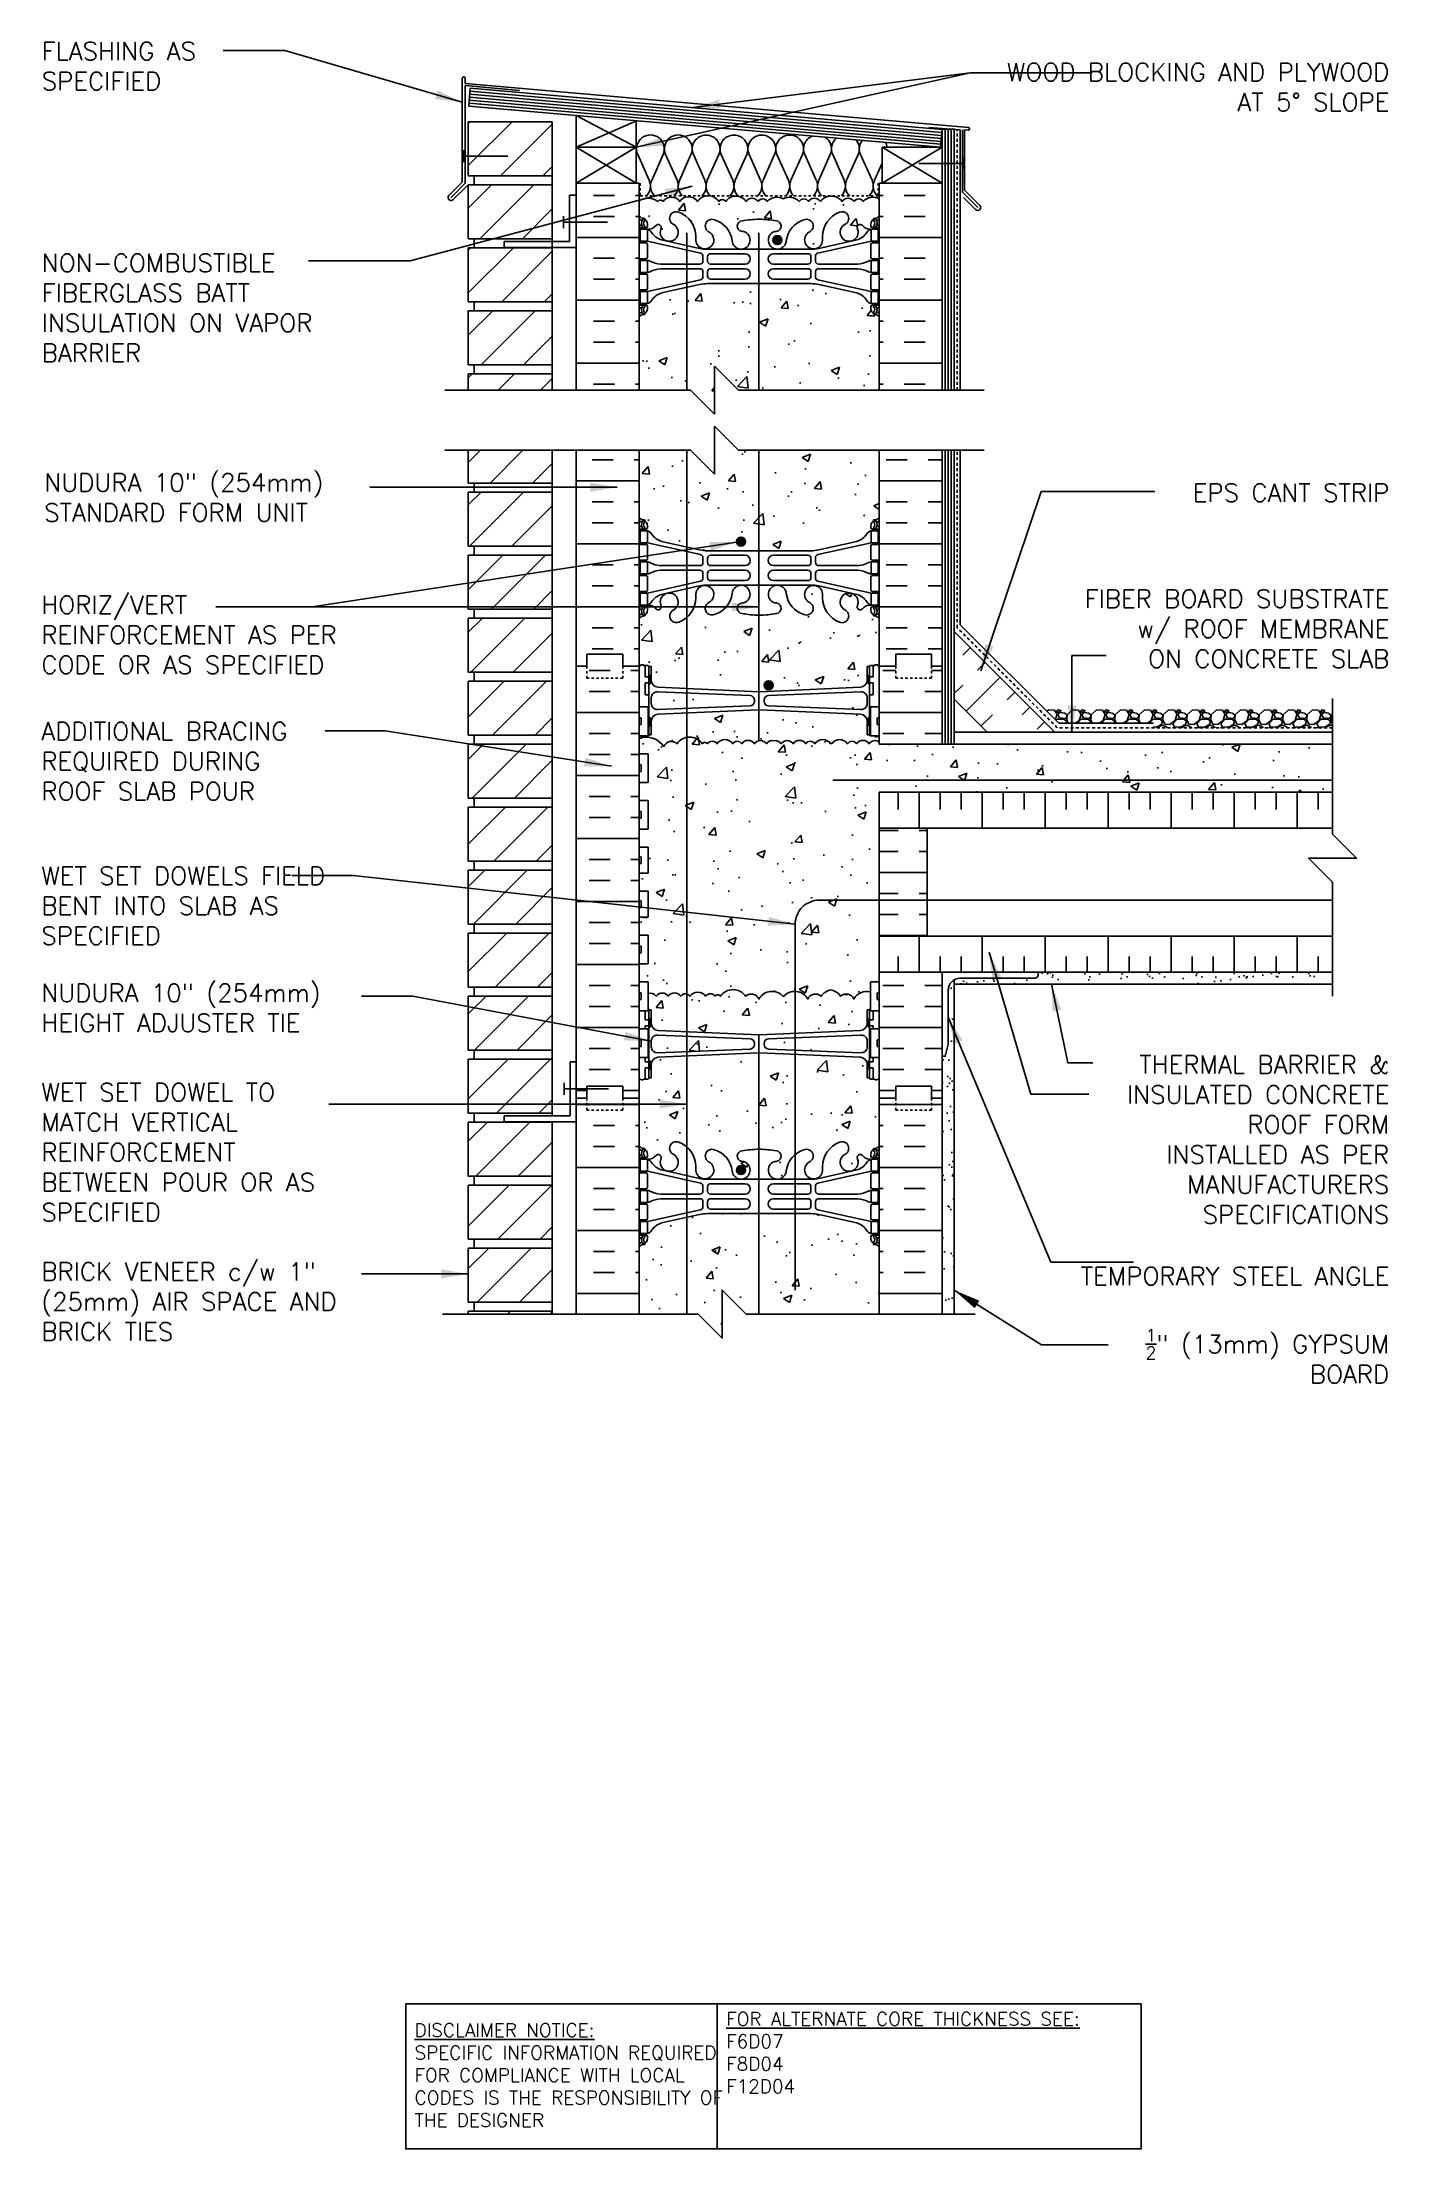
# Model space of a CAD drawing. Header units: inches. Extents: x 227.3 to 283.4, y 111.6 to 199.4.
import ezdxf

# ---------------------------------------------------------------- set-up
doc = ezdxf.new("R2010")
doc.units = ezdxf.units.IN
doc.header["$LTSCALE"] = 0.5
doc.header["$MEASUREMENT"] = 0
doc.linetypes.add('DASHED2', pattern=[0.375, 0.25, -0.125])
for name, color, linetype in [('HATCH', 12, 'Continuous'), ('line25', 2, 'Continuous'), ('LINE3', 3, 'Continuous'), ('LINE50', 5, 'Continuous'), ('LINE9', 9, 'Continuous'), ('TEXT', 4, 'Continuous'), ('Web_Edge', 9, 'Continuous')]:
    doc.layers.add(name, color=color, linetype=linetype)
doc.styles.add('DIM', font='romans.shx', dxfattribs={"width": 0.7})
doc.styles.add('ROMANS', font='romans.shx', dxfattribs={"height": 0.75})
doc.styles.get("Standard").update_dxf_attribs({"font": 'romans.shx', "height": 0.75})
doc.linetypes.add('STEEL', pattern='A,0.5,-0.2,["X",Standard,S=0.1,R=0,X=-0.1,Y=-0.05],-0.1', length=0.8)
doc.dimstyles.new('ext_12', dxfattribs={"dimscale": 12, "dimtxt": 0.09375, "dimasz": 0.09375, "dimexe": 0.09375, "dimexo": 0.0625, "dimgap": 0.0625, "dimtad": 1, "dimdec": 1, "dimzin": 2, "dimdsep": 46, "dimlunit": 4, "dimtxsty": 'DIM', "dimcen": 0.09, "dimdle": 0.09375, "dimclrt": 4, "dimadec": 0, "dimazin": 0, "dimtfac": 1, "dimtdec": 1, "dimtmove": 2, "dimatfit": 3, "dimfxl": 1, "dimfrac": 2, "dimtolj": 1, "dimtzin": 0, "dimarcsym": 0})

msp = doc.modelspace()

# ---------------------------------------------------------------- texts
at = {"layer": 'TEXT', "char_height": 0.75, "style": 'ROMANS'}
for s, insert, width, attachment_point in [('FLASHING AS \\PSPECIFIED', (227.307, 199.414), 8.7776, 1), ('\\A1;WOOD BLOCKING AND PLYWOOD \\PAT 5%%D SLOPE', (283.473, 198.542), 17.3954, 3), ('NON-COMBUSTIBLE\\PFIBERGLASS BATT INSULATION ON VAPOR BARRIER', (227.307, 190.59), 12.44051, 1), ('NUDURA 10" (254mm) STANDARD FORM UNIT', (227.412, 180.435), 16.70168, 4), ('\\A1;EPS CANT STRIP', (283.473, 181.012), 9.59335, 3), ('HORIZ/VERT REINFORCEMENT AS PER CODE OR AS SPECIFIED', (227.29, 174.714), 14.05928, 4), ('\\A1;FIBER BOARD SUBSTRATE\\Pw/ ROOF MEMBRANE \\PON CONCRETE SLAB', (283.473, 176.591), 26.1134, 3), ('ADDITIONAL BRACING REQUIRED DURING ROOF SLAB POUR', (227.29, 169.443), 12.17415, 4), ('\\PWET SET DOWELS FIELD BENT INTO SLAB AS SPECIFIED', (227.29, 164.053), 13.38313, 4), ('\\PNUDURA 10" (254mm) HEIGHT ADJUSTER TIE', (227.29, 159.792), 13.38313, 4), ('THERMAL BARRIER & INSULATED CONCRETE ROOF FORM INSTALLED AS PER MANUFACTURERS SPECIFICATIONS', (283.467, 153.678), 12.17415, 6), ('WET SET DOWEL TO MATCH VERTICAL REINFORCEMENT BETWEEN POUR OR AS SPECIFIED', (227.29, 153.149), 13.47255, 4), ('BRICK VENEER c/w 1" (25mm) AIR SPACE AND BRICK TIES', (227.29, 146.926), 13.47255, 4), ('TEMPORARY STEEL ANGLE ', (283.467, 147.992), 12.17415, 6), ('\\A1;{\\H0.7x;\\S1/2;}" (13mm) GYPSUM BOARD', (283.467, 144.656), 12.17415, 6)]:
    msp.add_mtext(s, dxfattribs=dict(at, insert=insert, width=width, attachment_point=attachment_point))
at = {"layer": 'TEXT', "char_height": 0.5625, "attachment_point": 4}
for s, insert, width in [('{\\LDISCLAIMER NOTICE:}\\PSPECIFIC INFORMATION REQUIRED FOR COMPLIANCE WITH LOCAL CODES IS THE RESPONSIBILITY OF THE DESIGNER', (242.843, 114.692), 14.00235), ('{\\LFOR ALTERNATE CORE THICKNESS SEE:\\P}F6D07\\PF8D04\\PF12D04', (255.835, 115.632), 23.33295)]:
    msp.add_mtext(s, dxfattribs=dict(at, insert=insert, width=width))

# ---------------------------------------------------------------- hatches: boundary and pattern name
at = {"layer": 'HATCH'}
h = msp.add_hatch(dxfattribs=at)
h.set_pattern_fill('ANSI31', color=256, scale=10, style=0)
h.set_pattern_definition([(45, (246.6606, 185.2405), (-0.883883, 0.883883), [])])
h.paths.add_polyline_path([(248.583, 185.595), (245.083, 185.595), (245.083, 184.906), (248.583, 184.906)])
h.paths.add_polyline_path([(248.583, 188.22), (245.083, 188.22), (245.083, 185.97), (248.583, 185.97)])
h.paths.add_polyline_path([(248.583, 190.845), (245.083, 190.845), (245.083, 188.595), (248.583, 188.595)])
h.paths.add_polyline_path([(248.583, 193.47), (245.083, 193.47), (245.083, 191.22), (248.583, 191.22)])
h.paths.add_polyline_path([(248.583, 196.095), (245.083, 196.095), (245.083, 193.845), (248.583, 193.845)])
h.paths.add_polyline_path([(248.583, 162.285), (245.083, 162.285), (245.083, 160.035), (248.583, 160.035)])
h.paths.add_polyline_path([(248.583, 164.91), (245.083, 164.91), (245.083, 162.66), (248.583, 162.66)])
h.paths.add_polyline_path([(248.583, 167.535), (245.083, 167.535), (245.083, 165.285), (248.583, 165.285)])
h.paths.add_polyline_path([(248.583, 170.16), (245.083, 170.16), (245.083, 167.91), (248.583, 167.91)])
h.paths.add_polyline_path([(248.583, 172.785), (245.083, 172.785), (245.083, 170.535), (248.583, 170.535)])
h.paths.add_polyline_path([(248.583, 175.41), (245.083, 175.41), (245.083, 173.16), (248.583, 173.16)])
h.paths.add_polyline_path([(248.583, 178.035), (245.083, 178.035), (245.083, 175.785), (248.583, 175.785)])
h.paths.add_polyline_path([(248.583, 180.66), (245.083, 180.66), (245.083, 178.41), (248.583, 178.41)])
h.paths.add_polyline_path([(248.583, 182.406), (245.083, 182.406), (245.083, 181.035), (248.583, 181.035)])
h.paths.add_polyline_path([(248.583, 151.785), (245.083, 151.785), (245.083, 149.535), (248.583, 149.535)])
h.paths.add_polyline_path([(248.583, 154.41), (245.083, 154.41), (245.083, 152.16), (248.583, 152.16)])
h.paths.add_polyline_path([(248.583, 157.035), (245.083, 157.035), (245.083, 154.785), (248.583, 154.785)])
h.paths.add_polyline_path([(248.583, 159.66), (245.116, 159.66), (245.083, 159.627), (245.083, 157.41), (248.583, 157.41)])
h.paths.add_polyline_path([(248.583, 146.535), (245.083, 146.535), (245.083, 146.406), (248.583, 146.406)])
h.paths.add_polyline_path([(248.583, 149.16), (245.083, 149.16), (245.083, 146.91), (248.583, 146.91)])
h = msp.add_hatch(dxfattribs=at)
h.set_pattern_fill('INSUL', color=256, scale=7, style=0)
h.set_pattern_definition([(0, (-2673.9537, -220.8473), (0, 2.625), []), (0, (-2673.9537, -219.9723), (0, 2.625), [0.875, -0.875]), (0, (-2673.9537, -219.0973), (0, 2.625), [0.875, -0.875])])
h.paths.add_polyline_path([(252.208, 193.531), (249.583, 193.531), (249.583, 184.906), (252.208, 184.906)])
h = msp.add_hatch(dxfattribs=at)
h.set_pattern_fill('INSUL', color=256, scale=7, style=0)
h.set_pattern_definition([(180, (3188.3695, -220.8473), (0, 2.625), []), (180, (3188.3695, -219.9723), (0, 2.625), [0.875, -0.875]), (180, (3188.3695, -219.0973), (0, 2.625), [0.875, -0.875])])
h.paths.add_polyline_path([(264.833, 193.531), (262.208, 193.531), (262.208, 184.906), (264.833, 184.906)])
h = msp.add_hatch(dxfattribs=at)
h.set_pattern_fill('AR-CONC', color=256, scale=0.5)
h.set_pattern_definition([(50, (0, 0), (3.5863, -0.31376), [0.375, -4.125]), (355, (0, 0), (-0.693757, 3.76096), [0.3, -3.3]), (100.4514, (0.299, -0.026), (2.892544, 3.4472), [0.3187, -3.50571]), (46.1842, (0, 1), (5.336207, -0.827596), [0.5625, -6.1875]), (96.6356, (0.4447, 0.931), (4.67331, 4.87059), [0.47805, -5.25857]), (351.1842, (0, 1), (4.67331, 4.87059), [0.45, -4.95]), (21, (0.5, 0.75), (2.984535, -2.013094), [0.375, -4.125]), (326, (0.5, 0.75), (1.216577, 3.62575), [0.3, -3.3]), (71.4514, (0.7487, 0.5822), (4.201112, 1.612656), [0.3187, -3.50571]), (37.5, (0, 0), (0.0607993, 1.6644693), [0, -3.26, 0, -3.35, 0, -3.3125]), (7.5, (0, 0), (1.315348, 1.972059), [0, -1.91, 0, -3.185, 0, -1.2625]), (327.5, (-1.115, 0), (2.669112, -0.1127744), [0, -1.25, 0, -3.9, 0, -5.175]), (317.5, (-1.615, 0), (2.915931, 0.500525), [0, -1.625, 0, -2.59, 0, -3.675])])
h.paths.add_polyline_path([(262.208, 149.214, 0.08841), (262.062, 149.311), (261.972, 149.311), (261.972, 149.353, -0.249069), (261.862, 149.56), (261.862, 149.628, -0.414214), (261.924, 149.69), (261.972, 149.69), (261.972, 149.76), (261.867, 149.76, -0.155529), (261.691, 149.894, 0.180914), (261.273, 150.206), (259.693, 150.559, 0.054974), (259.366, 150.595), (257.208, 150.595), (255.05, 150.595, 0.054974), (254.723, 150.559), (253.142, 150.206, 0.180914), (252.725, 149.894, -0.155529), (252.549, 149.76), (252.444, 149.76), (252.444, 149.69), (252.491, 149.69, -0.414214), (252.554, 149.628), (252.554, 149.56, -0.249069), (252.444, 149.353), (252.444, 149.311), (252.354, 149.311, 0.088416), (252.208, 149.214), (252.208, 146.406), (254.661, 146.406), (255.661, 145.406), (255.661, 147.406), (256.661, 146.406), (262.208, 146.406)])
h.paths.add_polyline_path([(262.208, 156.248), (262.128, 156.168), (262.038, 156.168), (262.008, 156.198), (261.858, 156.198, -0.414214), (261.808, 156.248), (261.708, 156.248), (261.708, 156.809, 0.390098), (261.433, 157.108), (257.224, 157.292, 0.020761), (257.208, 157.292, 0.020761), (257.191, 157.292), (252.983, 157.108, 0.390098), (252.708, 156.809), (252.708, 156.248), (252.608, 156.248, -0.414214), (252.558, 156.198), (252.458, 156.198), (252.408, 156.198), (252.378, 156.168), (252.288, 156.168), (252.208, 156.248), (252.208, 155.406), (252.208, 153.406, 0.088416), (252.354, 153.309), (252.444, 153.309), (252.444, 153.267, -0.249069), (252.554, 153.06), (252.554, 152.993, -0.414214), (252.491, 152.93), (252.444, 152.93), (252.444, 152.86), (252.549, 152.86, 0.231736), (252.907, 153.011, -0.8344), (253.118, 152.886), (253.106, 152.864, 2.155404), (253.645, 153.059, -1), (253.859, 153.57, -0.311223), (254.568, 152.554), (254.567, 152.389, 1.661382), (255.128, 152.742, -1), (255.342, 153.253, -0.30095), (256.078, 152.38, 1.661382), (256.639, 152.733, 0.055617), (256.46, 152.779, -0.843243), (256.494, 153.211, -0.047544), (257.208, 153.276, -0.047544), (257.922, 153.211, -0.843243), (257.956, 152.779, 0.055617), (257.777, 152.733, 1.661382), (258.338, 152.38, -0.30095), (259.074, 153.253, -1), (259.288, 152.742, 1.661382), (259.849, 152.389), (259.848, 152.554, -0.311223), (260.557, 153.57, -1), (260.771, 153.059, 2.155404), (261.309, 152.864), (261.298, 152.886, -0.834375), (261.509, 153.011, 0.23174), (261.867, 152.86), (261.972, 152.86), (261.972, 152.93), (261.924, 152.93, -0.414214), (261.862, 152.993), (261.862, 153.06, -0.249069), (261.972, 153.267), (261.972, 153.309), (262.062, 153.309, 0.08841), (262.208, 153.406), (262.208, 155.406)])
h.paths.add_polyline_path([(261.708, 159.088), (261.808, 159.088, -0.327813), (261.843, 159.136), (261.843, 159.836, 0.333671), (261.153, 159.537, 0.520567), (260.602, 159.655, 0.196403), (260.194, 159.917, 0.196403), (259.786, 159.655, 0.520567), (259.235, 159.537, 0.520567), (258.214, 159.633, 0.520567), (257.193, 159.537, 0.520567), (256.642, 159.655, 0.520567), (255.592, 159.655, 0.520567), (255.371, 159.655, 0.520567), (254.974, 159.655, 0.520567), (254.321, 159.655, 0.520567), (253.939, 159.655, 0.520567), (253.417, 159.655, 0.520567), (252.916, 159.655, 0.328601), (252.573, 159.77), (252.573, 159.136, -0.327813), (252.608, 159.088), (252.708, 159.088), (252.708, 158.527, 0.390098), (252.983, 158.228), (257.191, 158.044, 0.020761), (257.208, 158.044, 0.020761), (257.224, 158.044), (261.433, 158.228, 0.390098), (261.708, 158.527)])
h.paths.add_polyline_path([(256.824, 157.885), (252.968, 158.037, 0.425773), (252.708, 157.787), (252.708, 157.549, 0.425773), (252.968, 157.299), (256.824, 157.451, 0.390098), (257.008, 157.65), (257.008, 157.686, 0.390098)])
h.paths.add_polyline_path([(261.708, 157.787, 0.425773), (261.448, 158.037), (257.591, 157.885, 0.390098), (257.408, 157.686), (257.408, 157.65, 0.390098), (257.591, 157.451), (261.448, 157.299, 0.425773), (261.708, 157.549)])
h.paths.add_polyline_path([(262.208, 166.656), (262.208, 168.156), (281.104, 168.156), (281.104, 170.156), (262.208, 170.156), (262.208, 170.259, 0.40442), (261.79, 170.178, 0.520567), (261.269, 170.178, 0.520567), (260.887, 170.178, 0.520567), (260.233, 170.178, 0.04026), (260.208, 170.208, 0.04026), (260.183, 170.178, 0.520567), (259.529, 170.178, 0.520567), (259.147, 170.178, 0.520567), (258.626, 170.178, 0.520567), (258.124, 170.178, 0.297004), (257.815, 170.303, 0.297004), (257.507, 170.178, 0.520567), (257.005, 170.178, 0.520567), (256.484, 170.178, 0.520567), (256.102, 170.178, 0.520567), (255.448, 170.178, 0.520567), (255.051, 170.178, 0.520567), (254.831, 170.178, 0.520567), (253.78, 170.178, 0.520567), (253.229, 170.061, 0.345037), (252.208, 170.395), (252.208, 169.761), (252.573, 169.761), (252.573, 168.561), (252.208, 168.561), (252.208, 167.811), (252.573, 167.811), (252.573, 166.611), (252.208, 166.611), (252.208, 165.861), (252.573, 165.861), (252.573, 164.781), (252.208, 164.781), (252.208, 164.031), (252.573, 164.031), (252.573, 162.951), (252.208, 162.951), (252.208, 162.201), (252.573, 162.201), (252.573, 161.001), (252.208, 161.001), (252.208, 160.251), (252.573, 160.251), (252.573, 159.77, -0.328601), (252.916, 159.655, -0.520567), (253.417, 159.655, -0.520567), (253.939, 159.655, -0.520567), (254.321, 159.655, -0.520567), (254.974, 159.655, -0.520567), (255.371, 159.655, -0.520567), (255.592, 159.655, -0.520567), (256.642, 159.655, -0.520567), (257.193, 159.537, -0.520567), (258.214, 159.633, -0.520567), (259.235, 159.537, -0.520567), (259.786, 159.655, -0.196403), (260.194, 159.917, -0.196403), (260.602, 159.655, -0.520567), (261.153, 159.537, -0.333671), (261.843, 159.836), (261.843, 160.251), (262.208, 160.251), (262.208, 160.656), (262.208, 162.156)])
h.paths.add_polyline_path([(261.708, 171.11, 0.390098), (261.433, 171.409), (257.224, 171.593, 0.020761), (257.208, 171.593, 0.020761), (257.191, 171.593), (252.983, 171.409, 0.390098), (252.708, 171.11), (252.708, 170.549), (252.608, 170.549, -0.414214), (252.558, 170.499), (252.458, 170.499), (252.408, 170.499), (252.378, 170.469), (252.288, 170.469), (252.246, 170.511), (252.208, 170.511), (252.208, 170.395, -0.345037), (253.229, 170.061, -0.520567), (253.78, 170.178, -0.520567), (254.831, 170.178, -0.520567), (255.051, 170.178, -0.520567), (255.448, 170.178, -0.520567), (256.102, 170.178, -0.520567), (256.484, 170.178, -0.520567), (257.005, 170.178, -0.520567), (257.507, 170.178, -0.297004), (257.815, 170.303, -0.297004), (258.124, 170.178, -0.520567), (258.626, 170.178, -0.520567), (259.147, 170.178, -0.520567), (259.529, 170.178, -0.520567), (260.183, 170.178, -0.04026), (260.208, 170.208, -0.04026), (260.233, 170.178, -0.520567), (260.887, 170.178, -0.520567), (261.269, 170.178, -0.520567), (261.79, 170.178, -0.40442), (262.208, 170.259), (262.208, 170.511), (262.17, 170.511), (262.128, 170.469), (262.038, 170.469), (262.008, 170.499), (261.858, 170.499, -0.414214), (261.808, 170.549), (261.708, 170.549)])
h.paths.add_polyline_path([(261.708, 173.389), (261.808, 173.389, -0.414214), (261.858, 173.439), (261.958, 173.439), (262.008, 173.439), (262.038, 173.469), (262.128, 173.469), (262.208, 173.389), (262.208, 173.406), (262.208, 175.406, 0.08841), (262.062, 175.504), (261.972, 175.504), (261.972, 175.545, -0.249069), (261.862, 175.753), (261.862, 175.82, -0.414214), (261.924, 175.883), (261.972, 175.883), (261.972, 175.953), (261.867, 175.953, 0.231736), (261.509, 175.802, -0.8344), (261.298, 175.927), (261.309, 175.948, 2.155404), (260.771, 175.754, -1), (260.557, 175.243, -0.311223), (259.848, 176.259), (259.849, 176.424, 1.661382), (259.288, 176.071, -1), (259.074, 175.56, -0.30095), (258.338, 176.432, 1.661382), (257.777, 176.08, 0.055617), (257.956, 176.034, -0.843243), (257.922, 175.602, -0.047544), (257.208, 175.537, -0.047544), (256.494, 175.602, -0.843243), (256.46, 176.034, 0.055617), (256.639, 176.08, 1.661382), (256.078, 176.432, -0.30095), (255.342, 175.56, -1), (255.128, 176.071, 1.661382), (254.567, 176.424), (254.568, 176.259, -0.311223), (253.859, 175.243, -1), (253.645, 175.754, 2.155404), (253.106, 175.948), (253.118, 175.927, -0.834375), (252.907, 175.802, 0.23174), (252.549, 175.953), (252.444, 175.953), (252.444, 175.883), (252.491, 175.883, -0.414214), (252.554, 175.82), (252.554, 175.753, -0.249069), (252.444, 175.545), (252.444, 175.504), (252.354, 175.504, 0.088416), (252.208, 175.406), (252.208, 173.406), (252.208, 173.389), (252.288, 173.469), (252.378, 173.469), (252.408, 173.439), (252.558, 173.439, -0.414214), (252.608, 173.389), (252.708, 173.389), (252.708, 172.828, 0.390098), (252.983, 172.529), (257.191, 172.345, 0.020761), (257.208, 172.345, 0.020761), (257.224, 172.345), (261.433, 172.529, 0.390098), (261.708, 172.828)])
h.paths.add_polyline_path([(257.008, 171.951), (257.008, 171.987, 0.390098), (256.824, 172.186), (252.968, 172.338, 0.425773), (252.708, 172.088), (252.708, 171.85, 0.425773), (252.968, 171.6), (256.824, 171.752, 0.390098)])
h.paths.add_polyline_path([(261.708, 171.85), (261.708, 172.088, 0.425773), (261.448, 172.338), (257.591, 172.186, 0.390098), (257.408, 171.987), (257.408, 171.951, 0.390098), (257.591, 171.752), (261.448, 171.6, 0.425773)])
h.paths.add_polyline_path([(262.208, 182.406), (256.347, 182.406), (255.347, 183.406), (255.347, 181.406), (254.347, 182.406), (252.208, 182.406), (252.208, 179.599, 0.088416), (252.354, 179.501), (252.444, 179.501), (252.444, 179.46, -0.249069), (252.554, 179.253), (252.554, 179.185, -0.414214), (252.491, 179.123), (252.444, 179.123), (252.444, 179.053), (252.549, 179.053, -0.155529), (252.725, 178.918, 0.180914), (253.142, 178.607), (254.723, 178.254, 0.054974), (255.05, 178.218), (257.208, 178.218), (259.366, 178.218, 0.054974), (259.693, 178.254), (261.273, 178.607, 0.180914), (261.691, 178.918, -0.155529), (261.867, 179.053), (261.972, 179.053), (261.972, 179.123), (261.924, 179.123, -0.414214), (261.862, 179.185), (261.862, 179.253, -0.249069), (261.972, 179.46), (261.972, 179.501), (262.062, 179.501, 0.08841), (262.208, 179.599)])
h.paths.add_polyline_path([(262.208, 187.97, 0.08841), (262.062, 188.067), (261.972, 188.067), (261.972, 188.109, -0.249069), (261.862, 188.316), (261.862, 188.384, -0.414214), (261.924, 188.446), (261.972, 188.446), (261.972, 188.516), (261.867, 188.516, -0.155529), (261.691, 188.65, 0.180914), (261.273, 188.961), (259.693, 189.314, 0.054974), (259.366, 189.35), (257.208, 189.35), (255.05, 189.35, 0.054974), (254.723, 189.314), (253.142, 188.961, 0.180914), (252.725, 188.65, -0.155529), (252.549, 188.516), (252.444, 188.516), (252.444, 188.446), (252.491, 188.446, -0.414214), (252.554, 188.384), (252.554, 188.316, -0.249069), (252.444, 188.109), (252.444, 188.067), (252.354, 188.067, 0.088416), (252.208, 187.97), (252.208, 184.906), (254.347, 184.906), (255.347, 183.906), (255.347, 185.906), (256.347, 184.906), (262.208, 184.906)])
h.paths.add_polyline_path([(260.557, 192.326, -1), (260.771, 191.815, 2.155404), (261.309, 191.62), (261.298, 191.642, -0.834375), (261.509, 191.767, 0.23174), (261.867, 191.616), (261.972, 191.616), (261.972, 191.686), (261.924, 191.686, -0.414214), (261.862, 191.749), (261.862, 191.816, -0.249069), (261.972, 192.023), (261.972, 192.065), (262.062, 192.065, 0.08841), (262.208, 192.162), (262.208, 192.883, 0.336749), (261.546, 192.777, 0.520567), (261.159, 192.777, 0.520567), (260.659, 192.777, 0.259173), (260.208, 192.997, 0.259173), (259.757, 192.777, 0.520567), (259.257, 192.777, 0.520567), (258.87, 192.777, 0.336749), (258.208, 192.883, 0.336749), (257.546, 192.777, 0.520567), (257.159, 192.777, 0.520567), (256.659, 192.777, 0.520567), (255.813, 192.777, 0.520567), (255.531, 192.777, 0.520567), (254.636, 192.777, 0.520567), (253.896, 192.777, 0.520567), (253.203, 192.777, 0.520567), (252.983, 192.777, 0.321585), (252.208, 192.803), (252.208, 192.162, 0.088416), (252.354, 192.065), (252.444, 192.065), (252.444, 192.023, -0.249069), (252.554, 191.816), (252.554, 191.749, -0.414214), (252.491, 191.686), (252.444, 191.686), (252.444, 191.616), (252.549, 191.616, 0.231736), (252.907, 191.767, -0.8344), (253.118, 191.642), (253.106, 191.62, 2.155404), (253.645, 191.815, -1), (253.859, 192.326, -0.311223), (254.568, 191.31), (254.567, 191.145, 1.661382), (255.128, 191.498, -1), (255.342, 192.009, -0.30095), (256.078, 191.136, 1.661382), (256.639, 191.489, 0.055617), (256.46, 191.535, -0.843243), (256.494, 191.967, -0.047544), (257.208, 192.032, -0.047544), (257.922, 191.967, -0.843243), (257.956, 191.535, 0.055617), (257.777, 191.489, 1.661382), (258.338, 191.136, -0.30095), (259.074, 192.009, -1), (259.288, 191.498, 1.661382), (259.849, 191.145), (259.848, 191.31, -0.311223)])
h = msp.add_hatch(dxfattribs=at)
h.set_pattern_fill('INSUL', color=256, scale=7, style=0)
h.paths.add_polyline_path([(264.833, 182.406), (262.208, 182.406), (262.208, 173.406), (262.895, 173.406), (262.895, 173.906), (264.395, 173.906), (264.395, 173.406), (264.833, 173.406)])
h.paths.add_polyline_path([(252.208, 182.406), (249.583, 182.406), (249.583, 173.406), (250.02, 173.406), (250.02, 173.906), (251.52, 173.906), (251.52, 173.406), (252.208, 173.406)])
h = msp.add_hatch(dxfattribs=at)
h.set_pattern_fill('INSUL', color=256, scale=7, angle=45, style=0)
h.set_pattern_definition([(45, (158.0297, 11.7552), (-1.856155, 1.856155), []), (45, (157.411, 12.374), (-1.856155, 1.856155), [0.875, -0.875]), (45, (156.7923, 12.9927), (-1.856155, 1.856155), [0.875, -0.875])])
h.paths.add_polyline_path([(266.581, 170.781), (269.41, 170.781), (265.333, 174.858), (265.333, 172.03)])
h = msp.add_hatch(dxfattribs=at)
h.set_pattern_fill('INSUL', color=256, scale=7, style=0)
h.set_pattern_definition([(0, (264.1124, 171.4795), (0, 2.625), []), (0, (264.1124, 172.3545), (0, 2.625), [0.875, -0.875]), (0, (264.1124, 173.2295), (0, 2.625), [0.875, -0.875])])
h.paths.add_polyline_path([(264.833, 173.406), (264.395, 173.406), (264.395, 172.906), (262.895, 172.906), (262.895, 173.406), (262.208, 173.406), (262.208, 170.156), (264.833, 170.156)])
h.paths.add_polyline_path([(262.208, 155.406), (262.895, 155.406), (262.895, 155.906), (264.395, 155.906), (264.395, 155.406), (264.833, 155.406), (264.833, 160.656), (262.208, 160.656)])
h.paths.add_polyline_path([(249.583, 155.406), (250.02, 155.406), (250.02, 155.906), (251.52, 155.906), (251.52, 155.406), (252.208, 155.406), (252.208, 173.406), (251.52, 173.406), (251.52, 173.906), (250.02, 173.906), (250.02, 173.406), (249.583, 173.406)])
h = msp.add_hatch(dxfattribs=at)
h.set_pattern_fill('INSUL', color=256, scale=7, angle=90, style=0)
h.set_pattern_definition([(90, (64.371, 30.9303), (-2.625, 2e-16), []), (90, (63.496, 30.9303), (-2.625, 2e-16), [0.875, -0.875]), (90, (62.621, 30.9303), (-2.625, 2e-16), [0.875, -0.875])])
h.paths.add_polyline_path([(281.104, 168.156), (262.208, 168.156), (262.208, 166.656), (281.104, 166.656)])
h.paths.add_polyline_path([(281.104, 160.656), (281.104, 162.156), (262.208, 162.156), (262.208, 160.656)])
h = msp.add_hatch(dxfattribs=at)
h.set_pattern_fill('INSUL', color=256, scale=7)
h.set_pattern_definition([(0, (64.371, 30.9303), (0, 2.625), []), (0, (64.371, 31.8053), (0, 2.625), [0.875, -0.875]), (0, (64.371, 32.6803), (0, 2.625), [0.875, -0.875])])
h.paths.add_polyline_path([(264.208, 163.656), (262.208, 163.656), (262.208, 162.156), (264.208, 162.156)])
h.paths.add_polyline_path([(264.208, 166.656), (262.208, 166.656), (262.208, 163.656), (264.208, 163.656)])
h = msp.add_hatch(dxfattribs=at)
h.set_pattern_fill('AR-SAND', color=256, scale=0.5, style=0)
h.set_pattern_definition([(37.5, (67.07515, 27.74656), (-0.0314967, 0.963412), [0, -0.76, 0, -0.85, 0, -0.8125]), (7.5, (67.0751, 27.7466), (0.8848884, 1.411073), [0, -0.41, 0, -0.685, 0, -0.2625]), (327.5, (66.46015, 27.74656), (1.557071, 0.0028295), [0, -0.25, 0, -0.9, 0, -1.175]), (317.5, (66.4601, 27.7466), (1.503063, 0.438838), [0, -0.125, 0, -0.59, 0, -0.675])])
h.paths.add_polyline_path([(265.333, 160.339, 0.267949), (265.083, 159.906), (265.083, 157.656), (264.958, 157.156), (264.833, 157.156), (264.833, 155.406), (264.833, 146.406), (265.333, 146.406)])
h = msp.add_hatch(dxfattribs=at)
h.set_pattern_fill('AR-SAND', color=256, scale=0.5, style=0)
h.set_pattern_definition([(37.5, (63.91075, 26.1646), (-0.0314967, 0.963412), [0, -0.76, 0, -0.85, 0, -0.8125]), (7.5, (63.9107, 26.1646), (0.8848884, 1.411073), [0, -0.41, 0, -0.685, 0, -0.2625]), (327.5, (63.29575, 26.1646), (1.557071, 0.0028295), [0, -0.25, 0, -0.9, 0, -1.175]), (317.5, (63.2957, 26.1646), (1.503063, 0.438838), [0, -0.125, 0, -0.59, 0, -0.675])])
h.paths.add_polyline_path([(268.833, 160.656), (268.833, 160.531, -0.414214), (268.708, 160.406), (265.583, 160.406, 0.131652), (265.333, 160.339), (265.333, 160.156), (281.104, 160.156), (281.104, 160.656)])
at = {"layer": 'LINE3'}
h = msp.add_hatch(color=256, dxfattribs=at)
h.paths.add_polyline_path([(258.148, 191.198, 0.831395), (257.779, 191.198)])
h.paths.add_polyline_path([(258.151, 191.164, 0.045935), (258.148, 191.198), (257.779, 191.198, 0.045935), (257.776, 191.164, 1)])
for points in [[(256.639, 178.601, 1), (256.264, 178.601, 1)], [(257.788, 172.614, 1), (257.413, 172.614, 1)], [(256.639, 152.408, 1), (256.264, 152.408, 1)]]:
    msp.add_hatch(color=256, dxfattribs=at).paths.add_polyline_path(points)

# ---------------------------------------------------------------- linework, layer by layer
at = {"layer": 'HATCH'}
for p, q in [((244.833, 193.583), (244.833, 197.903)), ((244.958, 197.903), (244.958, 197.693)), ((265.924, 195.859), (244.958, 197.693)), ((244.958, 193.531), (244.958, 197.601)), ((247.223, 197.403), (244.958, 197.601)), ((264.778, 195.156), (245.113, 196.876)), ((264.789, 195.28), (245.124, 197.001)), ((264.8, 195.405), (245.134, 197.125)), ((264.811, 195.529), (245.145, 197.25)), ((264.822, 195.654), (245.156, 197.374)), ((249.583, 196.36), (252.083, 195.031)), ((252.098, 196.14), (249.583, 195.031)), ((265.583, 195.765), (264.276, 195.857)), ((264.958, 184.906), (264.958, 195.783)), ((265.083, 184.906), (265.083, 195.783)), ((265.208, 184.906), (265.208, 195.783)), ((252.083, 193.531), (249.583, 195.031)), ((252.083, 195.031), (249.583, 193.531)), ((262.333, 193.531), (264.833, 195.031)), ((262.333, 195.031), (264.833, 193.531)), ((265.583, 184.906), (265.583, 195.765)), ((265.677, 193.16), (265.677, 195.758)), ((265.914, 195.746), (265.77, 195.754)), ((265.77, 193.243), (265.77, 195.754)), ((252.146, 194.728), (252.625, 193.655)), ((253.205, 194.728), (252.726, 193.654)), ((253.305, 194.728), (253.784, 193.655)), ((254.364, 194.728), (253.885, 193.654)), ((254.464, 194.728), (254.944, 193.655)), ((255.524, 194.728), (255.045, 193.655)), ((255.626, 194.728), (256.105, 193.655)), ((256.685, 194.728), (256.206, 193.655)), ((256.787, 194.728), (257.266, 193.655)), ((257.846, 194.728), (257.367, 193.655)), ((257.948, 194.728), (258.427, 193.655)), ((259.007, 194.728), (258.528, 193.655)), ((259.109, 194.728), (259.588, 193.655)), ((260.168, 194.728), (259.689, 193.655)), ((260.27, 194.728), (260.749, 193.655)), ((261.329, 194.728), (260.85, 193.655)), ((261.431, 194.728), (261.91, 193.655)), ((262.333, 194.375), (262.011, 193.655)), ((244.833, 193.583), (244.264, 193.014)), ((244.958, 193.531), (244.353, 192.926)), ((245.046, 193.443), (244.441, 192.838)), ((265.677, 193.16), (266.313, 192.524)), ((265.77, 193.243), (266.402, 192.612)), ((265.726, 192.934), (266.225, 192.435)), ((264.958, 170.156), (264.958, 182.406)), ((265.083, 170.156), (265.083, 182.406)), ((265.208, 170.156), (265.208, 182.406)), ((265.583, 175.138), (265.583, 182.406)), ((269.69, 171.031), (265.583, 175.138)), ((269.27, 171.595), (269.195, 171.527)), ((269.51, 171.574), (269.27, 171.594)), ((269.621, 171.396), (269.511, 171.576)), ((269.549, 171.173), (269.62, 171.395)), ((269.576, 171.145), (269.63, 171.205)), ((269.609, 171.565), (269.649, 171.465)), ((269.68, 171.595), (269.61, 171.565)), ((269.63, 171.205), (269.89, 171.205)), ((269.649, 171.465), (269.799, 171.555)), ((269.649, 171.375), (269.729, 171.255)), ((269.75, 171.475), (269.65, 171.375)), ((269.8, 171.555), (269.68, 171.595)), ((269.73, 171.255), (269.98, 171.225)), ((269.951, 171.446), (269.751, 171.476)), ((269.889, 171.207), (270.019, 171.117)), ((270.031, 171.374), (269.951, 171.444)), ((269.98, 171.225), (270.03, 171.315)), ((270.039, 171.386), (270.029, 171.176)), ((270.03, 171.315), (270.03, 171.375)), ((270.27, 171.595), (270.04, 171.385)), ((270.51, 171.574), (270.27, 171.594)), ((270.473, 171.031), (270.63, 171.205)), ((270.621, 171.396), (270.511, 171.576)), ((270.54, 171.145), (270.62, 171.395)), ((270.609, 171.565), (270.649, 171.465)), ((270.68, 171.595), (270.61, 171.565)), ((270.63, 171.205), (270.89, 171.205)), ((270.649, 171.465), (270.799, 171.555)), ((270.649, 171.375), (270.729, 171.255)), ((270.75, 171.475), (270.65, 171.375)), ((270.8, 171.555), (270.68, 171.595)), ((270.73, 171.255), (270.98, 171.225)), ((270.951, 171.446), (270.751, 171.476)), ((270.889, 171.207), (271.019, 171.117)), ((271.031, 171.374), (270.951, 171.444)), ((270.98, 171.225), (271.03, 171.315)), ((271.039, 171.386), (271.029, 171.176)), ((271.03, 171.315), (271.03, 171.375)), ((271.27, 171.595), (271.04, 171.385)), ((271.51, 171.574), (271.27, 171.594)), ((271.473, 171.031), (271.63, 171.205)), ((271.621, 171.396), (271.511, 171.576)), ((271.54, 171.145), (271.62, 171.395)), ((271.609, 171.565), (271.649, 171.465)), ((271.68, 171.595), (271.61, 171.565)), ((271.63, 171.205), (271.89, 171.205)), ((271.649, 171.465), (271.799, 171.555)), ((271.649, 171.375), (271.729, 171.255)), ((271.75, 171.475), (271.65, 171.375)), ((271.8, 171.555), (271.68, 171.595)), ((271.73, 171.255), (271.98, 171.225)), ((271.951, 171.446), (271.751, 171.476)), ((271.889, 171.207), (272.019, 171.117)), ((272.031, 171.373), (271.951, 171.443)), ((271.98, 171.225), (272.03, 171.315)), ((272.039, 171.386), (272.029, 171.176)), ((272.03, 171.315), (272.03, 171.375)), ((272.27, 171.595), (272.04, 171.385)), ((272.51, 171.574), (272.27, 171.594)), ((272.473, 171.031), (272.63, 171.205)), ((272.621, 171.396), (272.511, 171.576)), ((272.54, 171.145), (272.62, 171.395)), ((272.609, 171.565), (272.649, 171.465)), ((272.68, 171.595), (272.61, 171.565)), ((272.63, 171.205), (272.89, 171.205)), ((272.649, 171.465), (272.799, 171.555)), ((272.649, 171.375), (272.729, 171.255)), ((272.75, 171.475), (272.65, 171.375)), ((272.8, 171.555), (272.68, 171.595)), ((272.73, 171.255), (272.98, 171.225)), ((272.951, 171.446), (272.751, 171.476)), ((272.889, 171.207), (273.019, 171.117)), ((273.031, 171.373), (272.951, 171.443)), ((272.98, 171.225), (273.03, 171.315)), ((273.039, 171.386), (273.029, 171.176)), ((273.03, 171.315), (273.03, 171.375)), ((273.27, 171.595), (273.04, 171.385)), ((273.51, 171.574), (273.27, 171.594)), ((273.473, 171.031), (273.63, 171.205)), ((273.621, 171.396), (273.511, 171.576)), ((273.54, 171.145), (273.62, 171.395)), ((273.609, 171.565), (273.649, 171.465)), ((273.68, 171.595), (273.61, 171.565)), ((273.63, 171.205), (273.89, 171.205)), ((273.649, 171.465), (273.799, 171.555)), ((273.649, 171.375), (273.729, 171.255)), ((273.75, 171.475), (273.65, 171.375)), ((273.8, 171.555), (273.68, 171.595)), ((273.73, 171.255), (273.98, 171.225)), ((273.951, 171.446), (273.751, 171.476)), ((273.889, 171.207), (274.019, 171.117)), ((274.031, 171.373), (273.951, 171.443)), ((273.98, 171.225), (274.03, 171.315)), ((274.039, 171.386), (274.029, 171.176)), ((274.03, 171.315), (274.03, 171.375)), ((274.27, 171.595), (274.04, 171.385)), ((274.51, 171.574), (274.27, 171.594)), ((274.45, 171.005), (274.63, 171.205)), ((274.621, 171.396), (274.511, 171.576)), ((274.54, 171.145), (274.62, 171.395)), ((274.609, 171.565), (274.649, 171.465)), ((274.68, 171.595), (274.61, 171.565)), ((274.63, 171.205), (274.89, 171.205)), ((274.649, 171.465), (274.799, 171.555)), ((274.649, 171.375), (274.729, 171.255)), ((274.75, 171.475), (274.65, 171.375)), ((274.8, 171.555), (274.68, 171.595)), ((274.73, 171.255), (274.98, 171.225)), ((274.951, 171.446), (274.751, 171.476)), ((274.889, 171.207), (275.019, 171.117)), ((275.031, 171.373), (274.951, 171.443)), ((274.98, 171.225), (275.03, 171.315)), ((275.039, 171.386), (275.029, 171.176)), ((275.03, 171.315), (275.03, 171.375)), ((275.27, 171.595), (275.04, 171.385)), ((275.51, 171.574), (275.27, 171.594)), ((275.45, 171.005), (275.63, 171.205)), ((275.621, 171.396), (275.511, 171.576)), ((275.54, 171.145), (275.62, 171.395)), ((275.609, 171.565), (275.649, 171.465)), ((275.68, 171.595), (275.61, 171.565)), ((275.63, 171.205), (275.89, 171.205)), ((275.649, 171.465), (275.799, 171.555)), ((275.649, 171.375), (275.729, 171.255)), ((275.75, 171.475), (275.65, 171.375)), ((275.8, 171.555), (275.68, 171.595)), ((275.73, 171.255), (275.98, 171.225)), ((275.951, 171.446), (275.751, 171.476)), ((275.889, 171.207), (276.019, 171.117)), ((276.031, 171.373), (275.951, 171.443)), ((275.98, 171.225), (276.03, 171.315)), ((276.039, 171.386), (276.029, 171.176)), ((276.03, 171.315), (276.03, 171.375)), ((276.27, 171.595), (276.04, 171.385)), ((276.51, 171.574), (276.27, 171.594)), ((276.45, 171.005), (276.63, 171.205)), ((276.621, 171.396), (276.511, 171.576)), ((276.54, 171.145), (276.62, 171.395)), ((276.609, 171.565), (276.649, 171.465)), ((276.68, 171.595), (276.61, 171.565)), ((276.63, 171.205), (276.89, 171.205)), ((276.649, 171.465), (276.799, 171.555)), ((276.649, 171.375), (276.729, 171.255)), ((276.75, 171.475), (276.65, 171.375)), ((276.8, 171.555), (276.68, 171.595)), ((276.73, 171.255), (276.98, 171.225)), ((276.951, 171.446), (276.751, 171.476)), ((276.889, 171.207), (277.019, 171.117)), ((277.031, 171.373), (276.951, 171.443)), ((276.98, 171.225), (277.03, 171.315)), ((277.039, 171.386), (277.029, 171.176)), ((277.03, 171.315), (277.03, 171.375)), ((277.27, 171.595), (277.04, 171.385)), ((277.51, 171.574), (277.27, 171.594)), ((277.45, 171.005), (277.63, 171.205)), ((277.621, 171.396), (277.511, 171.576)), ((277.54, 171.145), (277.62, 171.395)), ((277.609, 171.565), (277.649, 171.465)), ((277.68, 171.595), (277.61, 171.565)), ((277.63, 171.205), (277.89, 171.205)), ((277.649, 171.465), (277.799, 171.555)), ((277.649, 171.375), (277.729, 171.255)), ((277.75, 171.475), (277.65, 171.375)), ((277.8, 171.555), (277.68, 171.595)), ((277.73, 171.255), (277.98, 171.225)), ((277.951, 171.446), (277.751, 171.476)), ((277.889, 171.207), (278.019, 171.117)), ((278.031, 171.373), (277.951, 171.443)), ((277.98, 171.225), (278.03, 171.315)), ((278.039, 171.386), (278.029, 171.176)), ((278.03, 171.315), (278.03, 171.375)), ((278.27, 171.595), (278.04, 171.385)), ((278.51, 171.574), (278.27, 171.594)), ((278.45, 171.005), (278.63, 171.205)), ((278.622, 171.396), (278.512, 171.576)), ((278.54, 171.145), (278.62, 171.395)), ((278.609, 171.565), (278.649, 171.465)), ((278.68, 171.595), (278.61, 171.565)), ((278.63, 171.205), (278.89, 171.205)), ((278.649, 171.465), (278.799, 171.555)), ((278.649, 171.375), (278.729, 171.255)), ((278.75, 171.475), (278.65, 171.375)), ((278.8, 171.555), (278.68, 171.595)), ((278.73, 171.255), (278.98, 171.225)), ((278.951, 171.446), (278.751, 171.476)), ((278.889, 171.207), (279.019, 171.117)), ((279.031, 171.373), (278.951, 171.443)), ((278.98, 171.225), (279.03, 171.315)), ((279.039, 171.386), (279.029, 171.176)), ((279.03, 171.315), (279.03, 171.375)), ((279.27, 171.595), (279.04, 171.385)), ((279.51, 171.574), (279.27, 171.594)), ((279.45, 171.005), (279.63, 171.205)), ((279.622, 171.396), (279.512, 171.576)), ((279.54, 171.145), (279.62, 171.395)), ((279.609, 171.565), (279.649, 171.465)), ((279.68, 171.595), (279.61, 171.565)), ((279.63, 171.205), (279.89, 171.205)), ((279.649, 171.465), (279.799, 171.555)), ((279.649, 171.375), (279.729, 171.255)), ((279.75, 171.475), (279.65, 171.375)), ((279.8, 171.555), (279.68, 171.595)), ((279.73, 171.255), (279.98, 171.225)), ((279.951, 171.446), (279.751, 171.476)), ((279.889, 171.207), (280.019, 171.117)), ((280.031, 171.373), (279.951, 171.443)), ((279.98, 171.225), (280.03, 171.315)), ((280.039, 171.386), (280.029, 171.176)), ((280.03, 171.315), (280.03, 171.375)), ((280.27, 171.595), (280.04, 171.385)), ((280.51, 171.574), (280.27, 171.594)), ((280.45, 171.005), (280.63, 171.205)), ((280.622, 171.396), (280.512, 171.576)), ((280.54, 171.145), (280.62, 171.395)), ((280.609, 171.565), (280.649, 171.465)), ((280.68, 171.595), (280.61, 171.565)), ((280.63, 171.205), (280.89, 171.205)), ((280.649, 171.465), (280.799, 171.555)), ((280.649, 171.375), (280.729, 171.255)), ((280.75, 171.475), (280.65, 171.375)), ((280.8, 171.555), (280.68, 171.595)), ((280.73, 171.255), (280.98, 171.225)), ((280.951, 171.446), (280.751, 171.476)), ((280.889, 171.207), (281.019, 171.117)), ((281.031, 171.373), (280.951, 171.443)), ((280.98, 171.225), (281.03, 171.315)), ((281.039, 171.386), (281.029, 171.176)), ((281.03, 171.315), (281.03, 171.375)), ((281.104, 171.443), (281.04, 171.385)), ((273.638, 171.031), (269.69, 171.031)), ((270.02, 171.115), (269.996, 171.031)), ((270.028, 171.177), (270.09, 171.031)), ((270.391, 171.031), (270.54, 171.146)), ((271.02, 171.115), (270.996, 171.031)), ((271.028, 171.177), (271.09, 171.031)), ((271.391, 171.031), (271.54, 171.146)), ((272.02, 171.115), (271.996, 171.031)), ((272.028, 171.177), (272.09, 171.031)), ((272.391, 171.031), (272.54, 171.146)), ((273.02, 171.115), (272.996, 171.031)), ((273.028, 171.177), (273.09, 171.031)), ((273.391, 171.031), (273.54, 171.146)), ((273.638, 170.906), (273.638, 170.906)), ((273.769, 170.867), (273.638, 170.877)), ((273.98, 170.975), (273.77, 170.865)), ((273.847, 170.844), (273.87, 170.895)), ((273.87, 170.895), (274.03, 170.945)), ((274.02, 171.115), (273.98, 170.975)), ((274.028, 171.177), (274.108, 170.987)), ((274.029, 170.945), (274.189, 170.885)), ((274.109, 170.985), (274.319, 170.975)), ((274.19, 170.885), (274.209, 170.844)), ((274.32, 170.976), (274.54, 171.146)), ((274.54, 170.854), (274.439, 170.844)), ((274.521, 170.885), (274.451, 171.005)), ((274.769, 170.867), (274.519, 170.887)), ((274.588, 170.844), (274.539, 170.856)), ((274.98, 170.975), (274.77, 170.865)), ((274.847, 170.844), (274.87, 170.895)), ((274.87, 170.895), (275.03, 170.945)), ((275.02, 171.115), (274.98, 170.975)), ((275.028, 171.177), (275.108, 170.987)), ((275.029, 170.945), (275.189, 170.885)), ((275.109, 170.985), (275.319, 170.975)), ((275.19, 170.885), (275.209, 170.844)), ((275.32, 170.976), (275.54, 171.146)), ((275.54, 170.854), (275.439, 170.844)), ((275.521, 170.885), (275.451, 171.005)), ((275.769, 170.867), (275.519, 170.887)), ((275.588, 170.844), (275.539, 170.856)), ((275.98, 170.975), (275.77, 170.865)), ((275.847, 170.844), (275.87, 170.895)), ((275.87, 170.895), (276.03, 170.945)), ((276.02, 171.115), (275.98, 170.975)), ((276.028, 171.177), (276.108, 170.987)), ((276.029, 170.945), (276.189, 170.885)), ((276.109, 170.985), (276.319, 170.975)), ((276.19, 170.885), (276.209, 170.844)), ((276.32, 170.976), (276.54, 171.146)), ((276.54, 170.854), (276.439, 170.844)), ((276.521, 170.885), (276.451, 171.005)), ((276.769, 170.867), (276.519, 170.887)), ((276.588, 170.844), (276.539, 170.856)), ((276.98, 170.975), (276.77, 170.865)), ((276.847, 170.844), (276.87, 170.895)), ((276.87, 170.895), (277.03, 170.945)), ((277.02, 171.115), (276.98, 170.975)), ((277.028, 171.177), (277.108, 170.987)), ((277.029, 170.945), (277.189, 170.885)), ((277.109, 170.985), (277.319, 170.975)), ((277.19, 170.885), (277.209, 170.844)), ((277.32, 170.976), (277.54, 171.146)), ((277.54, 170.854), (277.439, 170.844)), ((277.521, 170.885), (277.451, 171.005)), ((277.769, 170.867), (277.519, 170.887)), ((277.588, 170.844), (277.539, 170.856)), ((277.98, 170.975), (277.77, 170.865)), ((277.847, 170.844), (277.87, 170.895)), ((277.87, 170.895), (278.03, 170.945)), ((278.02, 171.115), (277.98, 170.975)), ((278.028, 171.177), (278.108, 170.987)), ((278.029, 170.945), (278.189, 170.885)), ((278.109, 170.985), (278.319, 170.975)), ((278.19, 170.885), (278.209, 170.844)), ((278.32, 170.976), (278.54, 171.146)), ((278.54, 170.854), (278.439, 170.844)), ((278.521, 170.885), (278.451, 171.005)), ((278.769, 170.867), (278.519, 170.887)), ((278.588, 170.844), (278.539, 170.856)), ((278.98, 170.975), (278.77, 170.865)), ((278.847, 170.844), (278.87, 170.895)), ((278.87, 170.895), (279.03, 170.945)), ((279.02, 171.115), (278.98, 170.975)), ((279.028, 171.177), (279.108, 170.987)), ((279.029, 170.945), (279.189, 170.885)), ((279.109, 170.985), (279.319, 170.975)), ((279.19, 170.885), (279.209, 170.844)), ((279.32, 170.976), (279.54, 171.146)), ((279.54, 170.854), (279.439, 170.844)), ((279.521, 170.885), (279.451, 171.005)), ((279.769, 170.867), (279.519, 170.887)), ((279.588, 170.844), (279.539, 170.856)), ((279.98, 170.975), (279.77, 170.865)), ((279.847, 170.844), (279.87, 170.895)), ((279.87, 170.895), (280.03, 170.945)), ((280.02, 171.115), (279.98, 170.975)), ((280.028, 171.177), (280.108, 170.987)), ((280.029, 170.945), (280.189, 170.885)), ((280.109, 170.985), (280.319, 170.975)), ((280.19, 170.885), (280.209, 170.844)), ((280.32, 170.976), (280.54, 171.146)), ((280.54, 170.854), (280.439, 170.844)), ((280.521, 170.885), (280.451, 171.005)), ((280.769, 170.867), (280.519, 170.887)), ((280.588, 170.844), (280.539, 170.856)), ((280.98, 170.975), (280.77, 170.865)), ((280.847, 170.844), (280.87, 170.895)), ((280.87, 170.895), (281.03, 170.945)), ((281.02, 171.115), (280.98, 170.975)), ((281.028, 171.177), (281.104, 170.998)), ((281.029, 170.945), (281.104, 170.917)), ((281.104, 166.656), (262.208, 166.656)), ((281.104, 162.156), (262.208, 162.156)), ((266.453, 160.656), (266.479, 160.683)), ((269.281, 160.656), (269.308, 160.683)), ((274.938, 160.656), (274.965, 160.683)), ((277.767, 160.656), (277.793, 160.683)), ((245.083, 159.627), (245.116, 159.66)), ((245.083, 155.394), (245.112, 155.423)), ((249.583, 155.147), (252.208, 155.147)), ((264.833, 155.147), (262.208, 155.147)), ((250.296, 154.272), (251.171, 154.272)), ((252.046, 154.272), (252.208, 154.272)), ((262.369, 154.272), (262.208, 154.272)), ((264.119, 154.272), (263.244, 154.272)), ((250.296, 153.397), (251.171, 153.397)), ((252.046, 153.397), (252.208, 153.397)), ((262.369, 153.397), (262.208, 153.397)), ((264.119, 153.397), (263.244, 153.397)), ((249.583, 152.522), (252.208, 152.522)), ((264.833, 152.522), (262.208, 152.522)), ((250.296, 151.647), (251.171, 151.647)), ((252.046, 151.647), (252.208, 151.647)), ((262.369, 151.647), (262.208, 151.647)), ((264.119, 151.647), (263.244, 151.647)), ((250.296, 150.772), (251.171, 150.772)), ((252.046, 150.772), (252.208, 150.772)), ((262.369, 150.772), (262.208, 150.772)), ((264.119, 150.772), (263.244, 150.772)), ((249.583, 149.897), (252.208, 149.897)), ((264.833, 149.897), (262.208, 149.897)), ((250.296, 149.022), (251.171, 149.022)), ((252.046, 149.022), (252.208, 149.022)), ((262.369, 149.022), (262.208, 149.022)), ((264.119, 149.022), (263.244, 149.022)), ((250.296, 148.147), (251.171, 148.147)), ((252.046, 148.147), (252.208, 148.147)), ((262.369, 148.147), (262.208, 148.147)), ((264.119, 148.147), (263.244, 148.147)), ((249.583, 147.272), (252.208, 147.272)), ((264.833, 147.272), (262.208, 147.272))]:
    msp.add_line(p, q, dxfattribs=at)
at = {"layer": 'HATCH', "color": 6, "linetype": 'DASHED2', "ltscale": 0.5}
for points in [[(250.895, 193.531), (252.252, 193.531), (252.252, 193.01), (257.208, 193.01)], [(263.52, 193.531), (262.164, 193.531), (262.164, 193.01), (257.208, 193.01)]]:
    msp.add_lwpolyline(points, dxfattribs=at)
at = {"layer": 'HATCH'}
for points in [[(252.208, 192.803, -0.321585), (252.983, 192.777, -0.520567), (253.203, 192.777, -0.520567), (253.896, 192.777, -0.520567), (254.636, 192.777, -0.520567), (255.531, 192.777, -0.520567), (255.813, 192.777, -0.520567), (256.659, 192.777, -0.520567), (257.159, 192.777, -0.520567), (257.546, 192.777, -0.336749), (258.208, 192.883)], [(260.208, 192.997, 0.259173), (259.757, 192.777, 0.520567), (259.257, 192.777, 0.520567), (258.87, 192.777, 0.336749), (258.208, 192.883)], [(260.208, 192.997, -0.259173), (260.659, 192.777, -0.520567), (261.159, 192.777, -0.520567), (261.546, 192.777, -0.336749), (262.208, 192.883)], [(252.208, 170.395, -0.345037), (253.229, 170.061, -0.520567), (253.78, 170.178, -0.520567), (254.831, 170.178, -0.520567), (255.051, 170.178, -0.520567), (255.448, 170.178, -0.520567), (256.102, 170.178, -0.520567), (256.484, 170.178, -0.520567), (257.005, 170.178, -0.520567), (257.507, 170.178, -0.297004), (257.815, 170.303)], [(260.208, 170.208, 0.04026), (260.183, 170.178, 0.520567), (259.529, 170.178, 0.520567), (259.147, 170.178, 0.520567), (258.626, 170.178, 0.520567), (258.124, 170.178, 0.297004), (257.815, 170.303)], [(260.208, 170.208, -0.04026), (260.233, 170.178, -0.520567), (260.887, 170.178, -0.520567), (261.269, 170.178, -0.520567), (261.79, 170.178, -0.40442), (262.208, 170.259, -0.40442)], [(258.214, 159.633, 0.520567), (257.193, 159.537, 0.520567), (256.642, 159.655, 0.520567), (255.592, 159.655, 0.520567), (255.371, 159.655, 0.520567), (254.974, 159.655, 0.520567), (254.321, 159.655, 0.520567), (253.939, 159.655, 0.520567), (253.417, 159.655, 0.520567), (252.916, 159.655, 0.328601), (252.573, 159.77, 0.328601)], [(258.214, 159.633, -0.520567), (259.235, 159.537, -0.520567), (259.786, 159.655, -0.196403), (260.194, 159.917, -0.196403)], [(261.843, 159.836, 0.333671), (261.153, 159.537, 0.520567), (260.602, 159.655, 0.196403), (260.194, 159.917)]]:
    msp.add_lwpolyline(points, format="xyb", dxfattribs=at)
for centre, radius, start, end in [((244.895, 197.903), 0.0625, 0, 180), ((265.919, 195.802), 0.0567, 265, 85), ((252.675, 194.964), 0.58, 335.96637, 204.06937), ((253.834, 194.964), 0.58, 335.96637, 204.06937), ((254.991, 194.964), 0.577, 89.6769, 204.2169), ((254.998, 194.964), 0.577, 335.78337, 90.40226), ((256.152, 194.964), 0.577, 89.59774, 204.21663), ((256.159, 194.964), 0.577, 335.7831, 90.3231), ((257.315, 194.964), 0.579, 64.34074, 204.1188), ((257.32, 194.964), 0.577, 335.7831, 64.7825), ((258.477, 194.965), 0.58, 44.41359, 204.11484), ((258.481, 194.964), 0.577, 335.7831, 44.72689), ((259.639, 194.965), 0.58, 112.87667, 204.11445), ((259.639, 194.965), 0.58, 335.88555, 57.12333), ((260.8, 194.965), 0.58, 129.794, 204.11445), ((260.8, 194.965), 0.58, 335.88555, 40.206), ((261.96, 194.965), 0.58, 142.6335, 204.11445), ((261.96, 194.965), 0.58, 6.56575, 27.3665), ((252.096, 193.418), 0.58, 315.31494, 24.06937), ((253.255, 193.418), 0.58, 155.96637, 224.68506), ((253.255, 193.418), 0.58, 315.31494, 24.06937), ((254.415, 193.418), 0.58, 155.96637, 224.68506), ((254.414, 193.418), 0.58, 315.31494, 24.06937), ((255.574, 193.418), 0.58, 155.93063, 224.68506), ((255.576, 193.418), 0.58, 315.31494, 24.06937), ((256.735, 193.418), 0.58, 155.93063, 224.68506), ((256.737, 193.418), 0.58, 315.31494, 24.06937), ((257.896, 193.418), 0.58, 155.93063, 224.68506), ((257.898, 193.418), 0.58, 315.31494, 24.06937), ((259.057, 193.418), 0.58, 155.93063, 224.68506), ((259.059, 193.418), 0.58, 315.31494, 24.06937), ((260.219, 193.418), 0.58, 155.93063, 224.68506), ((260.22, 193.418), 0.58, 315.31494, 24.06937), ((261.379, 193.418), 0.58, 155.93063, 224.68506), ((261.381, 193.418), 0.58, 315.31494, 24.06937), ((262.54, 193.418), 0.58, 155.93063, 224.68506), ((244.368, 192.941), 0.127, 144.7902, 305.2098), ((253.255, 193.418), 0.58, 269.9771, 270), ((253.255, 193.418), 0.58, 270, 270.04582), ((255.574, 193.418), 0.58, 270, 273.69649), ((255.576, 193.418), 0.58, 280.11219, 281.35653), ((261.892, 193.418), 0.58, 297.67982, 302.97697), ((266.313, 192.524), 0.125, 225, 45)]:
    msp.add_arc(centre, radius, start, end, dxfattribs=at)
at = {"layer": 'line25'}
for p, q in [((245.102, 196.752), (245.167, 197.499)), ((264.767, 195.031), (245.102, 196.752)), ((264.833, 195.779), (245.167, 197.499)), ((245.083, 193.845), (245.083, 196.095)), ((245.083, 196.095), (248.583, 196.095)), ((248.583, 196.095), (248.583, 184.906)), ((249.583, 196.36), (249.583, 193.531)), ((252.083, 193.531), (252.083, 196.141)), ((264.833, 195.031), (264.833, 195.783)), ((265.333, 195.783), (264.833, 195.783)), ((265.333, 184.906), (265.333, 195.783)), ((252.083, 195.031), (249.583, 195.031)), ((264.767, 195.031), (264.833, 195.779)), ((245.083, 193.845), (248.583, 193.845)), ((245.083, 193.47), (248.583, 193.47)), ((245.083, 191.22), (245.083, 193.47)), ((245.333, 193.47), (245.333, 193.845)), ((245.333, 193.47), (245.333, 193.845)), ((249.583, 193.531), (252.083, 193.531)), ((252.208, 193.531), (252.083, 193.531)), ((252.208, 193.531), (252.208, 184.906)), ((262.208, 193.531), (262.333, 193.531)), ((262.208, 184.906), (262.208, 193.531)), ((245.083, 191.22), (248.583, 191.22)), ((245.083, 188.595), (245.083, 190.845)), ((245.083, 190.845), (248.583, 190.845)), ((245.333, 190.845), (245.333, 191.22)), ((245.333, 190.845), (245.333, 191.22)), ((245.083, 188.595), (248.583, 188.595)), ((245.083, 185.97), (245.083, 188.22)), ((245.083, 188.22), (248.583, 188.22)), ((245.333, 188.22), (245.333, 188.595)), ((245.333, 188.22), (245.333, 188.595)), ((245.083, 185.97), (248.583, 185.97)), ((245.083, 184.906), (245.083, 185.595)), ((245.083, 185.595), (248.583, 185.595)), ((245.333, 185.595), (245.333, 185.97)), ((245.333, 185.595), (245.333, 185.97)), ((245.083, 181.035), (245.083, 182.406)), ((248.583, 154.66), (248.583, 182.406)), ((252.208, 182.406), (252.208, 173.406)), ((262.208, 173.406), (262.208, 182.406)), ((265.333, 170.156), (265.333, 182.406)), ((245.083, 181.035), (248.583, 181.035)), ((245.333, 180.66), (245.333, 181.035)), ((245.083, 180.66), (248.583, 180.66)), ((245.083, 178.41), (245.083, 180.66)), ((245.083, 178.41), (248.583, 178.41)), ((245.333, 178.035), (245.333, 178.41)), ((245.083, 178.035), (248.583, 178.035)), ((245.083, 175.785), (245.083, 178.035)), ((245.083, 175.785), (248.583, 175.785)), ((245.333, 175.41), (245.333, 175.785)), ((245.083, 175.41), (248.583, 175.41)), ((245.083, 173.16), (245.083, 175.41)), ((269.535, 170.656), (265.333, 174.858)), ((245.083, 173.16), (248.583, 173.16)), ((245.333, 172.785), (245.333, 173.16)), ((252.208, 173.406), (252.208, 155.406)), ((262.208, 173.406), (262.208, 170.156)), ((245.083, 172.785), (248.583, 172.785)), ((245.083, 170.535), (245.083, 172.785)), ((252.208, 171.711), (252.573, 171.711)), ((252.573, 170.511), (252.573, 171.711)), ((262.208, 171.711), (261.843, 171.711)), ((261.843, 170.511), (261.843, 171.711)), ((266.706, 170.656), (265.333, 172.03)), ((245.083, 170.535), (248.583, 170.535)), ((245.333, 170.16), (245.333, 170.535)), ((252.208, 170.511), (252.573, 170.511)), ((262.208, 170.511), (261.843, 170.511)), ((245.083, 170.16), (248.583, 170.16)), ((245.083, 167.91), (245.083, 170.16)), ((252.208, 169.761), (252.573, 169.761)), ((252.573, 168.561), (252.573, 169.761)), ((262.208, 170.156), (281.104, 170.156)), ((245.083, 167.91), (248.583, 167.91)), ((245.333, 167.535), (245.333, 167.91)), ((252.208, 168.561), (252.573, 168.561)), ((252.208, 167.811), (252.573, 167.811)), ((252.573, 166.611), (252.573, 167.811)), ((281.104, 168.156), (262.208, 168.156)), ((262.208, 166.656), (262.208, 168.156)), ((245.083, 167.535), (248.583, 167.535)), ((245.083, 165.285), (245.083, 167.535)), ((252.208, 166.611), (252.573, 166.611)), ((245.083, 165.285), (248.583, 165.285)), ((245.333, 164.91), (245.333, 165.285)), ((252.208, 165.861), (252.573, 165.861)), ((252.573, 165.861), (252.573, 164.781)), ((245.083, 164.91), (248.583, 164.91)), ((245.083, 162.66), (245.083, 164.91)), ((252.208, 164.781), (252.573, 164.781)), ((252.208, 164.031), (252.573, 164.031)), ((252.573, 162.951), (252.573, 164.031)), ((245.083, 162.66), (248.583, 162.66)), ((245.333, 162.285), (245.333, 162.66)), ((252.208, 162.951), (252.573, 162.951)), ((245.083, 162.285), (248.583, 162.285)), ((245.083, 160.035), (245.083, 162.285)), ((252.208, 162.201), (252.573, 162.201)), ((252.573, 162.201), (252.573, 161.001)), ((262.208, 160.656), (262.208, 162.156)), ((252.208, 161.001), (252.573, 161.001)), ((245.083, 160.035), (248.583, 160.035)), ((245.333, 159.66), (245.333, 160.035)), ((252.208, 160.251), (252.573, 160.251)), ((252.573, 160.251), (252.573, 159.051)), ((261.843, 160.251), (261.843, 159.051)), ((262.208, 160.251), (261.843, 160.251)), ((262.208, 155.406), (262.208, 160.656)), ((262.208, 160.656), (281.104, 160.656)), ((245.083, 157.41), (245.083, 159.66)), ((245.083, 159.66), (248.583, 159.66)), ((252.208, 159.051), (252.573, 159.051)), ((262.208, 159.051), (261.843, 159.051)), ((252.208, 158.301), (252.573, 158.301)), ((252.573, 158.301), (252.573, 157.101)), ((262.208, 158.301), (261.843, 158.301)), ((261.843, 158.301), (261.843, 157.101)), ((245.083, 157.41), (248.583, 157.41)), ((245.333, 157.035), (245.333, 157.41)), ((245.333, 157.035), (245.333, 157.41)), ((245.083, 157.035), (248.583, 157.035)), ((245.083, 154.785), (245.083, 157.035)), ((252.208, 157.101), (252.573, 157.101)), ((262.208, 157.101), (261.843, 157.101)), ((252.208, 155.406), (252.208, 146.406)), ((262.208, 146.406), (262.208, 155.406)), ((245.083, 154.785), (248.583, 154.785)), ((245.333, 154.41), (245.333, 154.785)), ((245.083, 154.41), (248.583, 154.41)), ((245.083, 152.16), (245.083, 154.41)), ((248.583, 146.406), (248.583, 154.41)), ((245.083, 152.16), (248.583, 152.16)), ((245.333, 151.785), (245.333, 152.16)), ((245.083, 151.785), (248.583, 151.785)), ((245.083, 149.535), (245.083, 151.785)), ((245.083, 149.535), (248.583, 149.535)), ((245.333, 149.16), (245.333, 149.535)), ((245.083, 149.16), (248.583, 149.16)), ((245.083, 146.91), (245.083, 149.16)), ((245.083, 146.91), (248.583, 146.91)), ((245.333, 146.535), (245.333, 146.91)), ((245.083, 146.535), (248.583, 146.535)), ((245.083, 146.406), (245.083, 146.535))]:
    msp.add_line(p, q, dxfattribs=at)
msp.add_lwpolyline([(264.833, 195.031), (264.833, 193.531), (262.333, 193.531), (262.333, 195.031)], close=True, dxfattribs=at)
at = {"layer": 'LINE3'}
for p, q in [((254.185, 191.462), (254.185, 184.906)), ((257.194, 191.462), (257.194, 184.906)), ((254.185, 182.406), (254.185, 146.406)), ((257.194, 182.406), (257.194, 170.303)), ((257.194, 158.039), (257.194, 146.406))]:
    msp.add_line(p, q, dxfattribs=at)
at = {"layer": 'LINE3', "linetype": 'STEEL'}
msp.add_line((281.104, 168.656), (260.27, 168.656), dxfattribs=at)
at = {"layer": 'LINE3'}
msp.add_lwpolyline([(281.104, 163.656), (259.708, 163.656, 0.414214), (258.708, 162.656), (258.708, 147.407)], format="xyb", dxfattribs=at)
for centre in [(257.964, 191.164), (256.452, 178.601), (257.601, 172.614), (256.452, 152.408)]:
    msp.add_circle(centre, 0.188, dxfattribs=at)
at = {"layer": 'LINE50', "color": 9, "linetype": 'DASHED2'}
for p, q in [((265.458, 184.906), (265.458, 195.774)), ((265.458, 175.013), (265.458, 182.406)), ((269.628, 170.844), (265.458, 175.013)), ((281.104, 170.844), (269.628, 170.844))]:
    msp.add_line(p, q, dxfattribs=at)
at = {"layer": 'LINE50'}
for p, q in [((249.583, 193.531), (252.208, 193.531)), ((249.583, 184.906), (249.583, 193.531)), ((262.208, 193.531), (264.833, 193.531)), ((264.833, 184.906), (264.833, 193.531)), ((249.583, 173.406), (249.583, 182.406)), ((264.833, 173.406), (264.833, 182.406)), ((249.583, 155.406), (249.583, 173.406)), ((264.833, 170.156), (264.833, 173.406)), ((264.833, 155.406), (264.833, 160.656)), ((249.583, 146.406), (249.583, 155.406)), ((264.833, 146.406), (264.833, 155.406))]:
    msp.add_line(p, q, dxfattribs=at)
for points in [[(249.583, 173.406), (250.02, 173.406), (250.02, 173.906), (251.52, 173.906), (251.52, 173.406), (252.208, 173.406)], [(252.208, 173.406), (251.52, 173.406), (251.52, 173.906), (250.02, 173.906), (250.02, 173.406), (249.583, 173.406)], [(264.833, 173.406), (264.395, 173.406), (264.395, 173.906), (262.895, 173.906), (262.895, 173.406), (262.208, 173.406)], [(262.208, 173.406), (262.895, 173.406), (262.895, 173.906), (264.395, 173.906), (264.395, 173.406), (264.833, 173.406)], [(252.208, 155.406), (251.52, 155.406), (251.52, 155.906), (250.02, 155.906), (250.02, 155.406), (249.583, 155.406)], [(249.583, 155.406), (250.02, 155.406), (250.02, 155.906), (251.52, 155.906), (251.52, 155.406), (252.208, 155.406)], [(262.208, 155.406), (262.895, 155.406), (262.895, 155.906), (264.395, 155.906), (264.395, 155.406), (264.833, 155.406)], [(264.833, 155.406), (264.395, 155.406), (264.395, 155.906), (262.895, 155.906), (262.895, 155.406), (262.208, 155.406)]]:
    msp.add_lwpolyline(points, dxfattribs=at)
at = {"layer": 'LINE9'}
for p, q in [((244.889, 194.656), (244.889, 194.906)), ((244.889, 194.656), (246.735, 194.656)), ((244.889, 194.656), (244.889, 194.406)), ((265.711, 194.361), (263.865, 194.361)), ((265.711, 194.361), (265.711, 194.611)), ((265.711, 194.361), (265.711, 194.111)), ((249.295, 193.036), (249.295, 191.1)), ((249.295, 193.036), (249.545, 193.036)), ((249.045, 191.911), (249.045, 192.161)), ((249.045, 191.911), (250.891, 191.911)), ((249.045, 191.911), (249.045, 191.661)), ((249.295, 191.1), (246.572, 191.1)), ((246.572, 191.1), (246.572, 190.85)), ((246.572, 190.85), (249.572, 190.85)), ((255.347, 183.906), (255.347, 185.906)), ((256.347, 184.906), (255.347, 185.906)), ((254.347, 184.906), (244.11, 184.906)), ((254.347, 184.906), (255.347, 183.906)), ((266.583, 184.906), (256.347, 184.906)), ((255.347, 181.406), (255.347, 183.406)), ((256.347, 182.406), (255.347, 183.406)), ((254.347, 182.406), (244.11, 182.406)), ((254.347, 182.406), (255.347, 181.406)), ((266.583, 182.406), (256.347, 182.406)), ((252.208, 173.389), (252.288, 173.469)), ((252.288, 173.469), (252.378, 173.469)), ((252.458, 173.389), (252.378, 173.469)), ((252.408, 173.439), (252.558, 173.439)), ((252.458, 173.439), (252.558, 173.439)), ((252.458, 173.389), (252.458, 172.969)), ((252.608, 170.549), (252.608, 173.389)), ((252.608, 173.389), (252.708, 173.389)), ((252.608, 173.369), (252.608, 173.369)), ((252.608, 173.019), (252.658, 173.019)), ((252.658, 173.019), (252.658, 172.669)), ((252.708, 173.389), (252.708, 172.828)), ((261.808, 173.389), (261.708, 173.389)), ((261.708, 173.389), (261.708, 172.828)), ((261.758, 173.019), (261.758, 172.669)), ((261.808, 173.019), (261.758, 173.019)), ((261.808, 170.549), (261.808, 173.389)), ((261.808, 173.369), (261.808, 173.369)), ((262.008, 173.439), (261.858, 173.439)), ((261.958, 173.439), (261.858, 173.439)), ((261.958, 173.389), (262.038, 173.469)), ((261.958, 173.389), (261.958, 172.969)), ((262.128, 173.469), (262.038, 173.469)), ((262.208, 173.389), (262.128, 173.469)), ((252.458, 172.719), (252.458, 172.219)), ((252.608, 172.669), (252.658, 172.669)), ((252.708, 171.85), (252.708, 172.088)), ((256.824, 172.186), (252.968, 172.338)), ((257.191, 172.345), (252.983, 172.529)), ((257.224, 172.345), (261.433, 172.529)), ((257.591, 172.186), (261.448, 172.338)), ((261.708, 171.85), (261.708, 172.088)), ((261.808, 172.669), (261.758, 172.669)), ((261.958, 172.719), (261.958, 172.219)), ((252.208, 171.221), (252.208, 171.001)), ((252.248, 171.261), (252.248, 171.261)), ((252.288, 171.221), (252.288, 171.001)), ((252.458, 171.719), (252.458, 171.711)), ((252.608, 171.269), (252.658, 171.269)), ((252.658, 171.269), (252.658, 170.919)), ((256.824, 171.752), (252.968, 171.6)), ((257.191, 171.593), (252.983, 171.409)), ((257.008, 171.987), (257.008, 171.951)), ((257.224, 171.593), (261.433, 171.409)), ((257.408, 171.987), (257.408, 171.951)), ((257.591, 171.752), (261.448, 171.6)), ((261.808, 171.269), (261.758, 171.269)), ((261.758, 171.269), (261.758, 170.919)), ((261.958, 171.719), (261.958, 171.711)), ((262.128, 171.221), (262.128, 171.001)), ((262.168, 171.261), (262.168, 171.261)), ((262.208, 171.221), (262.208, 171.001)), ((252.208, 171.166), (252.208, 171.166)), ((252.208, 171.056), (252.208, 171.056)), ((252.246, 170.511), (252.288, 170.469)), ((252.248, 170.961), (252.248, 170.961)), ((252.288, 170.469), (252.378, 170.469)), ((252.42, 170.511), (252.378, 170.469)), ((252.408, 170.499), (252.558, 170.499)), ((252.458, 170.499), (252.558, 170.499)), ((252.608, 170.919), (252.658, 170.919)), ((252.608, 170.549), (252.708, 170.549)), ((252.708, 171.11), (252.708, 170.549)), ((261.708, 171.11), (261.708, 170.549)), ((261.808, 170.549), (261.708, 170.549)), ((261.808, 170.919), (261.758, 170.919)), ((261.958, 170.499), (261.858, 170.499)), ((262.008, 170.499), (261.858, 170.499)), ((261.996, 170.511), (262.038, 170.469)), ((262.128, 170.469), (262.038, 170.469)), ((262.128, 171.166), (262.128, 171.166)), ((262.128, 171.056), (262.128, 171.056)), ((262.17, 170.511), (262.128, 170.469)), ((262.168, 170.961), (262.168, 170.961)), ((252.208, 169.271), (252.208, 169.051)), ((252.208, 169.216), (252.208, 169.216)), ((252.208, 169.106), (252.208, 169.106)), ((252.248, 169.311), (252.248, 169.311)), ((252.248, 169.011), (252.248, 169.011)), ((252.288, 169.271), (252.288, 169.051)), ((252.208, 167.321), (252.208, 167.101)), ((252.208, 167.266), (252.208, 167.266)), ((252.208, 167.156), (252.208, 167.156)), ((252.248, 167.361), (252.248, 167.361)), ((252.248, 167.061), (252.248, 167.061)), ((252.288, 167.321), (252.288, 167.101)), ((262.208, 162.156), (262.208, 166.656)), ((264.208, 166.656), (264.208, 162.156)), ((252.208, 165.431), (252.208, 165.211)), ((252.208, 165.376), (252.208, 165.376)), ((252.208, 165.266), (252.208, 165.266)), ((252.248, 165.471), (252.248, 165.471)), ((252.248, 165.171), (252.248, 165.171)), ((252.288, 165.431), (252.288, 165.211)), ((252.208, 163.601), (252.208, 163.381)), ((252.208, 163.546), (252.208, 163.546)), ((252.208, 163.436), (252.208, 163.436)), ((252.248, 163.641), (252.248, 163.641)), ((252.248, 163.341), (252.248, 163.341)), ((252.288, 163.601), (252.288, 163.381)), ((252.208, 161.711), (252.208, 161.491)), ((252.208, 161.656), (252.208, 161.656)), ((252.208, 161.546), (252.208, 161.546)), ((252.248, 161.751), (252.248, 161.751)), ((252.288, 161.711), (252.288, 161.491)), ((252.248, 161.451), (252.248, 161.451)), ((252.248, 159.801), (252.248, 159.801)), ((262.168, 159.801), (262.168, 159.801)), ((265.333, 146.406), (265.333, 160.339)), ((265.333, 160.156), (281.104, 160.156)), ((252.208, 159.761), (252.208, 159.541)), ((252.208, 159.706), (252.208, 159.706)), ((252.208, 159.596), (252.208, 159.596)), ((252.248, 159.501), (252.248, 159.501)), ((252.288, 159.761), (252.288, 159.541)), ((252.458, 159.051), (252.458, 158.668)), ((252.608, 156.248), (252.608, 159.088)), ((252.608, 159.088), (252.708, 159.088)), ((252.608, 159.068), (252.608, 159.068)), ((252.708, 159.088), (252.708, 158.527)), ((261.808, 159.088), (261.708, 159.088)), ((261.708, 159.088), (261.708, 158.527)), ((261.808, 156.248), (261.808, 159.088)), ((261.808, 159.068), (261.808, 159.068)), ((261.958, 159.051), (261.958, 158.668)), ((262.128, 159.761), (262.128, 159.541)), ((262.128, 159.706), (262.128, 159.706)), ((262.128, 159.596), (262.128, 159.596)), ((262.168, 159.501), (262.168, 159.501)), ((262.208, 159.761), (262.208, 159.541)), ((252.458, 158.418), (252.458, 158.301)), ((252.608, 158.718), (252.658, 158.718)), ((252.608, 158.368), (252.658, 158.368)), ((252.658, 158.718), (252.658, 158.368)), ((256.824, 157.885), (252.968, 158.037)), ((257.191, 158.044), (252.983, 158.228)), ((257.224, 158.044), (261.433, 158.228)), ((257.591, 157.885), (261.448, 158.037)), ((261.758, 158.718), (261.758, 158.368)), ((261.808, 158.718), (261.758, 158.718)), ((261.808, 158.368), (261.758, 158.368)), ((261.958, 158.418), (261.958, 158.301)), ((252.208, 157.811), (252.208, 157.591)), ((252.208, 157.756), (252.208, 157.756)), ((252.208, 157.646), (252.208, 157.646)), ((252.248, 157.851), (252.248, 157.851)), ((252.248, 157.551), (252.248, 157.551)), ((252.288, 157.811), (252.288, 157.591)), ((252.708, 157.549), (252.708, 157.787)), ((256.824, 157.451), (252.968, 157.299)), ((257.191, 157.292), (252.983, 157.108)), ((257.008, 157.686), (257.008, 157.65)), ((257.224, 157.292), (261.433, 157.108)), ((257.408, 157.686), (257.408, 157.65)), ((257.591, 157.451), (261.448, 157.299)), ((261.708, 157.549), (261.708, 157.787)), ((262.128, 157.811), (262.128, 157.591)), ((262.128, 157.756), (262.128, 157.756)), ((262.128, 157.646), (262.128, 157.646)), ((262.168, 157.851), (262.168, 157.851)), ((262.168, 157.551), (262.168, 157.551)), ((262.208, 157.811), (262.208, 157.591)), ((249.333, 156.919), (249.333, 154.669)), ((249.333, 156.919), (249.583, 156.919)), ((252.458, 157.101), (252.458, 156.918)), ((252.458, 156.668), (252.458, 156.248)), ((252.608, 156.968), (252.658, 156.968)), ((252.608, 156.618), (252.658, 156.618)), ((252.658, 156.968), (252.658, 156.618)), ((252.708, 156.809), (252.708, 156.248)), ((261.708, 156.809), (261.708, 156.248)), ((261.808, 156.968), (261.758, 156.968)), ((261.758, 156.968), (261.758, 156.618)), ((261.808, 156.618), (261.758, 156.618)), ((261.958, 157.101), (261.958, 156.918)), ((261.958, 156.668), (261.958, 156.248)), ((252.208, 156.248), (252.288, 156.168)), ((252.288, 156.168), (252.378, 156.168)), ((252.458, 156.248), (252.378, 156.168)), ((252.408, 156.198), (252.558, 156.198)), ((252.458, 156.198), (252.558, 156.198)), ((252.608, 156.248), (252.708, 156.248)), ((261.808, 156.248), (261.708, 156.248)), ((261.958, 156.198), (261.858, 156.198)), ((262.008, 156.198), (261.858, 156.198)), ((261.958, 156.248), (262.038, 156.168)), ((262.128, 156.168), (262.038, 156.168)), ((262.208, 156.248), (262.128, 156.168)), ((249.333, 154.669), (246.583, 154.669)), ((246.583, 154.669), (246.583, 154.419)), ((246.583, 154.419), (249.583, 154.419))]:
    msp.add_line(p, q, dxfattribs=at)
at = {"layer": 'LINE9', "linetype": 'Continuous'}
for q in [(249.083, 156.044), (250.929, 155.794), (249.083, 155.544)]:
    msp.add_line((249.083, 155.794), q, dxfattribs=at)
at = {"layer": 'LINE9', "linetype": 'DASHED2', "ltscale": 0.15}
for points in [[(251.52, 173.406), (251.52, 173.406), (251.52, 172.906), (250.02, 172.906), (250.02, 173.406), (250.02, 173.406)], [(264.395, 173.406), (264.395, 173.406), (264.395, 172.906), (262.895, 172.906), (262.895, 173.406), (262.895, 173.406)], [(251.52, 155.406), (251.52, 155.406), (251.52, 154.906), (250.02, 154.906), (250.02, 155.406), (250.02, 155.406)], [(264.395, 155.406), (264.395, 155.406), (264.395, 154.906), (262.895, 154.906), (262.895, 155.406), (262.895, 155.406)]]:
    msp.add_lwpolyline(points, dxfattribs=at)
at = {"layer": 'LINE9'}
for points in [[(252.458, 172.969), (252.608, 172.969), (252.608, 172.719), (252.458, 172.719)], [(261.958, 172.969), (261.808, 172.969), (261.808, 172.719), (261.958, 172.719)], [(252.458, 172.219), (252.458, 172.219), (252.608, 172.219), (252.608, 171.719), (252.458, 171.719)], [(261.958, 172.219), (261.958, 172.219), (261.808, 172.219), (261.808, 171.719), (261.958, 171.719)], [(252.573, 170.969), (252.608, 170.969), (252.608, 171.219), (252.573, 171.219)], [(261.843, 170.969), (261.808, 170.969), (261.808, 171.219), (261.843, 171.219)], [(281.104, 159.656), (281.104, 164.406), (280.104, 165.406), (282.104, 165.406), (281.104, 166.406), (281.104, 172.068)], [(281.104, 170.656), (265.333, 170.656)], [(252.458, 158.668), (252.608, 158.668), (252.608, 158.418), (252.458, 158.418)], [(261.958, 158.668), (261.808, 158.668), (261.808, 158.418), (261.958, 158.418)], [(252.573, 157.918), (252.608, 157.918), (252.608, 157.418), (252.573, 157.418)], [(261.843, 157.918), (261.808, 157.918), (261.808, 157.418), (261.843, 157.418)], [(252.458, 156.668), (252.608, 156.668), (252.608, 156.918), (252.458, 156.918)], [(261.958, 156.668), (261.808, 156.668), (261.808, 156.918), (261.958, 156.918)], [(244.002, 146.406), (254.661, 146.406), (255.661, 145.406), (255.661, 147.406), (256.661, 146.406), (266.211, 146.406)]]:
    msp.add_lwpolyline(points, dxfattribs=at)
msp.add_lwpolyline([(264.833, 157.156), (264.833, 160.656), (268.833, 160.656), (268.833, 160.531, -0.414214), (268.708, 160.406), (265.583, 160.406, 0.414214), (265.083, 159.906), (265.083, 157.656), (264.958, 157.156)], format="xyb", close=True, dxfattribs=at)
for centre, radius, start, end in [((252.558, 173.389), 0.05, 0, 90), ((261.858, 173.389), 0.05, 90, 180), ((253.008, 172.828), 0.3, 180, 265.24257), ((252.958, 172.088), 0.25, 87.74794, 180), ((256.808, 171.987), 0.2, 0, 85.24257), ((257.208, 172.545), 0.2, 265.24257, 270), ((257.208, 172.545), 0.2, 270, 274.75743), ((257.608, 171.987), 0.2, 94.75743, 180), ((261.408, 172.828), 0.3, 274.75743, 0), ((261.458, 172.088), 0.25, 0, 92.25206), ((252.248, 171.221), 0.04, 90, 180), ((252.248, 171.221), 0.04, 0, 90), ((252.958, 171.85), 0.25, 180, 272.25206), ((253.008, 171.11), 0.3, 94.75743, 180), ((256.808, 171.951), 0.2, 274.75743, 0), ((257.208, 171.393), 0.2, 90, 94.75743), ((257.208, 171.393), 0.2, 85.24257, 90), ((257.608, 171.951), 0.2, 180, 265.24257), ((261.408, 171.11), 0.3, 0, 85.24257), ((261.458, 171.85), 0.25, 267.74794, 0), ((262.168, 171.221), 0.04, 90, 180), ((262.168, 171.221), 0.04, 0, 90), ((252.248, 171.001), 0.04, 180, 270), ((252.248, 171.001), 0.04, 270, 0), ((252.558, 170.549), 0.05, 270, 0), ((261.858, 170.549), 0.05, 180, 270), ((262.168, 171.001), 0.04, 180, 270), ((262.168, 171.001), 0.04, 270, 0), ((252.248, 169.271), 0.04, 90, 180), ((252.248, 169.051), 0.04, 180, 270), ((252.248, 169.271), 0.04, 0, 90), ((252.248, 169.051), 0.04, 270, 0), ((252.248, 167.321), 0.04, 90, 180), ((252.248, 167.101), 0.04, 180, 270), ((252.248, 167.321), 0.04, 0, 90), ((252.248, 167.101), 0.04, 270, 0), ((252.248, 165.431), 0.04, 90, 180), ((252.248, 165.211), 0.04, 180, 270), ((252.248, 165.431), 0.04, 0, 90), ((252.248, 165.211), 0.04, 270, 0), ((252.248, 163.601), 0.04, 90, 180), ((252.248, 163.381), 0.04, 180, 270), ((252.248, 163.601), 0.04, 0, 90), ((252.248, 163.381), 0.04, 270, 0), ((252.248, 161.711), 0.04, 90, 180), ((252.248, 161.711), 0.04, 0, 90), ((252.248, 161.491), 0.04, 180, 270), ((252.248, 161.491), 0.04, 270, 0), ((252.248, 159.761), 0.04, 90, 180), ((252.248, 159.761), 0.04, 0, 90), ((262.168, 159.761), 0.04, 90, 180), ((262.168, 159.761), 0.04, 0, 90), ((252.248, 159.541), 0.04, 180, 270), ((252.248, 159.541), 0.04, 270, 0), ((252.558, 159.088), 0.05, 0, 72.59934), ((261.858, 159.088), 0.05, 107.40071, 180), ((262.168, 159.541), 0.04, 180, 270), ((262.168, 159.541), 0.04, 270, 0), ((253.008, 158.527), 0.3, 180, 265.24257), ((252.958, 157.787), 0.25, 87.74794, 180), ((257.208, 158.244), 0.2, 265.24257, 270), ((257.208, 158.244), 0.2, 270, 274.75743), ((261.408, 158.527), 0.3, 274.75743, 0), ((261.458, 157.787), 0.25, 0, 92.25206), ((252.248, 157.811), 0.04, 90, 180), ((252.248, 157.591), 0.04, 180, 270), ((252.248, 157.811), 0.04, 0, 90), ((252.248, 157.591), 0.04, 270, 0), ((252.958, 157.549), 0.25, 180, 272.25206), ((256.808, 157.686), 0.2, 0, 85.24257), ((256.808, 157.65), 0.2, 274.75743, 0), ((257.208, 157.092), 0.2, 90, 94.75743), ((257.208, 157.092), 0.2, 85.24257, 90), ((257.608, 157.686), 0.2, 94.75743, 180), ((257.608, 157.65), 0.2, 180, 265.24257), ((261.458, 157.549), 0.25, 267.74794, 0), ((262.168, 157.811), 0.04, 90, 180), ((262.168, 157.591), 0.04, 180, 270), ((262.168, 157.811), 0.04, 0, 90), ((262.168, 157.591), 0.04, 270, 0), ((253.008, 156.809), 0.3, 94.75743, 180), ((261.408, 156.809), 0.3, 0, 85.24257), ((252.558, 156.248), 0.05, 270, 0), ((261.858, 156.248), 0.05, 180, 270)]:
    msp.add_arc(centre, radius, start, end, dxfattribs=at)
at = {"layer": 'TEXT'}
msp.add_lwpolyline([(242.476, 117.658), (255.459, 117.658), (255.459, 111.62), (242.476, 111.62)], close=True, dxfattribs=at)
msp.add_lwpolyline([(255.459, 117.658), (273.12, 117.658), (273.12, 111.62), (255.459, 111.62)], dxfattribs=at)
at = {"layer": 'Web_Edge'}
for p, q in [((252.208, 191.786), (252.286, 191.786)), ((252.208, 191.686), (252.491, 191.686)), ((252.354, 192.065), (252.444, 192.065)), ((252.354, 191.686), (252.354, 191.616)), ((252.444, 192.065), (252.444, 192.023)), ((252.444, 191.686), (252.444, 191.616)), ((252.554, 191.816), (252.554, 191.749)), ((253.106, 191.62), (253.118, 191.642)), ((261.309, 191.62), (261.298, 191.642)), ((261.862, 191.816), (261.862, 191.749)), ((262.208, 191.686), (261.924, 191.686)), ((262.062, 192.065), (261.972, 192.065)), ((261.972, 192.065), (261.972, 192.023)), ((261.972, 191.686), (261.972, 191.616)), ((262.062, 191.686), (262.062, 191.616)), ((262.208, 191.786), (262.13, 191.786)), ((252.208, 191.046), (252.491, 191.046)), ((252.354, 191.116), (252.354, 191.046)), ((252.444, 191.116), (252.444, 191.046)), ((254.766, 190.619), (252.549, 191.116)), ((252.554, 190.984), (252.554, 190.449)), ((254.723, 190.818), (253.142, 191.171)), ((254.568, 191.31), (254.567, 191.145)), ((255.05, 190.782), (257.208, 190.782)), ((255.177, 190.595), (256.616, 190.595)), ((259.366, 190.782), (257.208, 190.782)), ((259.239, 190.595), (257.8, 190.595)), ((259.649, 190.619), (261.867, 191.116)), ((259.693, 190.818), (261.273, 191.171)), ((259.848, 191.31), (259.849, 191.145)), ((261.862, 190.984), (261.862, 190.449)), ((262.208, 191.046), (261.924, 191.046)), ((261.972, 191.116), (261.972, 191.046)), ((262.062, 191.116), (262.062, 191.046)), ((252.208, 190.386), (252.491, 190.386)), ((252.208, 189.746), (252.491, 189.746)), ((252.354, 190.386), (252.354, 190.316)), ((252.354, 189.746), (252.354, 189.816)), ((252.444, 190.386), (252.444, 190.316)), ((252.444, 189.746), (252.444, 189.816)), ((252.554, 189.149), (252.554, 189.684)), ((254.739, 190.16), (253.102, 190.16)), ((254.739, 189.972), (253.102, 189.972)), ((254.864, 190.285), (254.864, 190.497)), ((254.864, 189.847), (254.864, 189.635)), ((255.052, 190.286), (255.052, 190.47)), ((255.052, 189.846), (255.052, 189.662)), ((255.177, 190.161), (256.616, 190.161)), ((255.177, 189.971), (256.616, 189.971)), ((259.239, 190.161), (257.8, 190.161)), ((259.239, 189.971), (257.8, 189.971)), ((259.364, 190.286), (259.364, 190.47)), ((259.364, 189.846), (259.364, 189.662)), ((259.552, 190.285), (259.552, 190.497)), ((259.552, 189.847), (259.552, 189.635)), ((259.677, 190.16), (261.314, 190.16)), ((259.677, 189.972), (261.314, 189.972)), ((261.862, 189.149), (261.862, 189.684)), ((262.208, 190.386), (261.924, 190.386)), ((262.208, 189.746), (261.924, 189.746)), ((261.972, 190.386), (261.972, 190.316)), ((261.972, 189.746), (261.972, 189.816)), ((262.062, 190.386), (262.062, 190.316)), ((262.062, 189.746), (262.062, 189.816)), ((252.208, 189.086), (252.491, 189.086)), ((252.354, 189.016), (252.354, 189.086)), ((252.444, 189.016), (252.444, 189.086)), ((254.766, 189.513), (252.549, 189.016)), ((254.723, 189.314), (253.142, 188.961)), ((255.05, 189.35), (257.208, 189.35)), ((255.177, 189.537), (256.616, 189.537)), ((259.366, 189.35), (257.208, 189.35)), ((259.239, 189.537), (257.8, 189.537)), ((259.649, 189.513), (261.867, 189.016)), ((259.693, 189.314), (261.273, 188.961)), ((262.208, 189.086), (261.924, 189.086)), ((261.972, 189.016), (261.972, 189.086)), ((262.062, 189.016), (262.062, 189.086)), ((252.208, 188.446), (252.491, 188.446)), ((252.208, 188.346), (252.286, 188.346)), ((252.354, 188.446), (252.354, 188.516)), ((252.354, 188.067), (252.444, 188.067)), ((252.444, 188.446), (252.444, 188.516)), ((252.444, 188.067), (252.444, 188.109)), ((252.554, 188.316), (252.554, 188.384)), ((261.862, 188.316), (261.862, 188.384)), ((262.208, 188.446), (261.924, 188.446)), ((261.972, 188.446), (261.972, 188.516)), ((261.972, 188.067), (261.972, 188.109)), ((262.062, 188.067), (261.972, 188.067)), ((262.062, 188.446), (262.062, 188.516)), ((262.208, 188.346), (262.13, 188.346)), ((252.208, 179.223), (252.286, 179.223)), ((252.208, 179.123), (252.491, 179.123)), ((252.354, 179.501), (252.444, 179.501)), ((252.354, 179.123), (252.354, 179.053)), ((252.444, 179.501), (252.444, 179.46)), ((252.444, 179.123), (252.444, 179.053)), ((252.554, 179.253), (252.554, 179.185)), ((261.862, 179.253), (261.862, 179.185)), ((262.208, 179.123), (261.924, 179.123)), ((262.062, 179.501), (261.972, 179.501)), ((261.972, 179.501), (261.972, 179.46)), ((261.972, 179.123), (261.972, 179.053)), ((262.062, 179.123), (262.062, 179.053)), ((262.208, 179.223), (262.13, 179.223)), ((252.208, 178.483), (252.491, 178.483)), ((252.354, 178.553), (252.354, 178.483)), ((252.444, 178.553), (252.444, 178.483)), ((254.766, 178.056), (252.549, 178.553)), ((252.554, 178.42), (252.554, 177.885)), ((254.723, 178.254), (253.142, 178.607)), ((259.649, 178.056), (261.867, 178.553)), ((259.693, 178.254), (261.273, 178.607)), ((261.862, 178.42), (261.862, 177.885)), ((262.208, 178.483), (261.924, 178.483)), ((261.972, 178.553), (261.972, 178.483)), ((262.062, 178.553), (262.062, 178.483)), ((252.208, 177.823), (252.491, 177.823)), ((252.354, 177.823), (252.354, 177.753)), ((252.444, 177.823), (252.444, 177.753)), ((254.739, 177.597), (253.102, 177.597)), ((254.739, 177.408), (253.102, 177.408)), ((254.864, 177.722), (254.864, 177.934)), ((255.05, 178.218), (257.208, 178.218)), ((255.052, 177.723), (255.052, 177.906)), ((255.177, 178.031), (256.616, 178.031)), ((255.177, 177.598), (256.616, 177.598)), ((255.177, 177.408), (256.616, 177.408)), ((259.366, 178.218), (257.208, 178.218)), ((259.239, 178.031), (257.8, 178.031)), ((259.239, 177.598), (257.8, 177.598)), ((259.239, 177.408), (257.8, 177.408)), ((259.364, 177.723), (259.364, 177.906)), ((259.552, 177.722), (259.552, 177.934)), ((259.677, 177.597), (261.314, 177.597)), ((259.677, 177.408), (261.314, 177.408)), ((262.208, 177.823), (261.924, 177.823)), ((261.972, 177.823), (261.972, 177.753)), ((262.062, 177.823), (262.062, 177.753)), ((252.208, 177.183), (252.491, 177.183)), ((252.208, 176.523), (252.491, 176.523)), ((252.354, 177.183), (252.354, 177.253)), ((252.354, 176.453), (252.354, 176.523)), ((252.444, 177.183), (252.444, 177.253)), ((252.444, 176.453), (252.444, 176.523)), ((254.766, 176.949), (252.549, 176.453)), ((252.554, 176.585), (252.554, 177.12)), ((254.723, 176.751), (253.142, 176.398)), ((254.864, 177.283), (254.864, 177.071)), ((255.05, 176.787), (257.208, 176.787)), ((255.052, 177.283), (255.052, 177.099)), ((255.177, 176.974), (256.616, 176.974)), ((259.366, 176.787), (257.208, 176.787)), ((259.239, 176.974), (257.8, 176.974)), ((259.364, 177.283), (259.364, 177.099)), ((259.552, 177.283), (259.552, 177.071)), ((259.649, 176.949), (261.867, 176.453)), ((259.693, 176.751), (261.273, 176.398)), ((261.862, 176.585), (261.862, 177.12)), ((262.208, 177.183), (261.924, 177.183)), ((262.208, 176.523), (261.924, 176.523)), ((261.972, 177.183), (261.972, 177.253)), ((261.972, 176.453), (261.972, 176.523)), ((262.062, 177.183), (262.062, 177.253)), ((262.062, 176.453), (262.062, 176.523)), ((252.208, 175.883), (252.491, 175.883)), ((252.208, 175.783), (252.286, 175.783)), ((252.354, 175.883), (252.354, 175.953)), ((252.444, 175.883), (252.444, 175.953)), ((252.554, 175.753), (252.554, 175.82)), ((253.106, 175.948), (253.118, 175.927)), ((254.568, 176.259), (254.567, 176.424)), ((259.848, 176.259), (259.849, 176.424)), ((261.309, 175.948), (261.298, 175.927)), ((261.862, 175.753), (261.862, 175.82)), ((262.208, 175.883), (261.924, 175.883)), ((261.972, 175.883), (261.972, 175.953)), ((262.062, 175.883), (262.062, 175.953)), ((262.208, 175.783), (262.13, 175.783)), ((252.354, 175.504), (252.444, 175.504)), ((252.444, 175.504), (252.444, 175.545)), ((261.972, 175.504), (261.972, 175.545)), ((262.062, 175.504), (261.972, 175.504)), ((252.208, 153.03), (252.286, 153.03)), ((252.208, 152.93), (252.491, 152.93)), ((252.354, 153.309), (252.444, 153.309)), ((252.354, 152.93), (252.354, 152.86)), ((252.444, 153.309), (252.444, 153.267)), ((252.444, 152.93), (252.444, 152.86)), ((252.554, 153.06), (252.554, 152.993)), ((253.106, 152.864), (253.118, 152.886)), ((261.309, 152.864), (261.298, 152.886)), ((261.862, 153.06), (261.862, 152.993)), ((262.208, 152.93), (261.924, 152.93)), ((262.062, 153.309), (261.972, 153.309)), ((261.972, 153.309), (261.972, 153.267)), ((261.972, 152.93), (261.972, 152.86)), ((262.062, 152.93), (262.062, 152.86)), ((262.208, 153.03), (262.13, 153.03)), ((252.208, 152.29), (252.491, 152.29)), ((252.354, 152.36), (252.354, 152.29)), ((252.444, 152.36), (252.444, 152.29)), ((254.766, 151.864), (252.549, 152.36)), ((252.554, 152.228), (252.554, 151.693)), ((254.723, 152.062), (253.142, 152.415)), ((254.568, 152.554), (254.567, 152.389)), ((255.05, 152.026), (257.208, 152.026)), ((259.366, 152.026), (257.208, 152.026)), ((259.649, 151.864), (261.867, 152.36)), ((259.693, 152.062), (261.273, 152.415)), ((259.848, 152.554), (259.849, 152.389)), ((261.862, 152.228), (261.862, 151.693)), ((262.208, 152.29), (261.924, 152.29)), ((261.972, 152.36), (261.972, 152.29)), ((262.062, 152.36), (262.062, 152.29)), ((252.208, 151.63), (252.491, 151.63)), ((252.354, 151.63), (252.354, 151.56)), ((252.354, 150.99), (252.354, 151.06)), ((252.444, 151.63), (252.444, 151.56)), ((252.444, 150.99), (252.444, 151.06)), ((254.739, 151.404), (253.102, 151.404)), ((254.739, 151.216), (253.102, 151.216)), ((254.864, 151.529), (254.864, 151.742)), ((254.864, 151.091), (254.864, 150.879)), ((255.052, 151.53), (255.052, 151.714)), ((255.052, 151.09), (255.052, 150.906)), ((255.177, 151.839), (256.616, 151.839)), ((255.177, 151.405), (256.616, 151.405)), ((255.177, 151.215), (256.616, 151.215)), ((259.239, 151.839), (257.8, 151.839)), ((259.239, 151.405), (257.8, 151.405)), ((259.239, 151.215), (257.8, 151.215)), ((259.364, 151.53), (259.364, 151.714)), ((259.364, 151.09), (259.364, 150.906)), ((259.552, 151.529), (259.552, 151.742)), ((259.552, 151.091), (259.552, 150.879)), ((259.677, 151.404), (261.314, 151.404)), ((259.677, 151.216), (261.314, 151.216)), ((262.208, 151.63), (261.924, 151.63)), ((261.972, 151.63), (261.972, 151.56)), ((261.972, 150.99), (261.972, 151.06)), ((262.062, 151.63), (262.062, 151.56)), ((262.062, 150.99), (262.062, 151.06)), ((252.208, 150.99), (252.491, 150.99)), ((252.208, 150.33), (252.491, 150.33)), ((252.354, 150.26), (252.354, 150.33)), ((252.444, 150.26), (252.444, 150.33)), ((254.766, 150.757), (252.549, 150.26)), ((252.554, 150.393), (252.554, 150.928)), ((254.723, 150.559), (253.142, 150.206)), ((255.05, 150.595), (257.208, 150.595)), ((255.177, 150.781), (256.616, 150.781)), ((259.366, 150.595), (257.208, 150.595)), ((259.239, 150.781), (257.8, 150.781)), ((259.649, 150.757), (261.867, 150.26)), ((259.693, 150.559), (261.273, 150.206)), ((261.862, 150.393), (261.862, 150.928)), ((262.208, 150.99), (261.924, 150.99)), ((262.208, 150.33), (261.924, 150.33)), ((261.972, 150.26), (261.972, 150.33)), ((262.062, 150.26), (262.062, 150.33)), ((252.208, 149.69), (252.491, 149.69)), ((252.208, 149.59), (252.286, 149.59)), ((252.354, 149.69), (252.354, 149.76)), ((252.354, 149.311), (252.444, 149.311)), ((252.444, 149.69), (252.444, 149.76)), ((252.444, 149.311), (252.444, 149.353)), ((252.554, 149.56), (252.554, 149.628)), ((261.862, 149.56), (261.862, 149.628)), ((262.208, 149.69), (261.924, 149.69)), ((261.972, 149.69), (261.972, 149.76)), ((261.972, 149.311), (261.972, 149.353)), ((262.062, 149.311), (261.972, 149.311)), ((262.062, 149.69), (262.062, 149.76)), ((262.208, 149.59), (262.13, 149.59))]:
    msp.add_line(p, q, dxfattribs=at)
for points in [[(252.249, 191.116), (252.549, 191.116), (252.549, 191.616), (252.249, 191.616)], [(262.167, 191.116), (261.867, 191.116), (261.867, 191.616), (262.167, 191.616)], [(252.249, 189.016), (252.549, 189.016), (252.549, 188.516), (252.249, 188.516)], [(262.167, 189.016), (261.867, 189.016), (261.867, 188.516), (262.167, 188.516)], [(252.249, 178.553), (252.549, 178.553), (252.549, 179.053), (252.249, 179.053)], [(262.167, 178.553), (261.867, 178.553), (261.867, 179.053), (262.167, 179.053)], [(252.249, 176.453), (252.549, 176.453), (252.549, 175.953), (252.249, 175.953)], [(262.167, 176.453), (261.867, 176.453), (261.867, 175.953), (262.167, 175.953)], [(252.249, 152.36), (252.549, 152.36), (252.549, 152.86), (252.249, 152.86)], [(262.167, 152.36), (261.867, 152.36), (261.867, 152.86), (262.167, 152.86)], [(252.249, 150.26), (252.549, 150.26), (252.549, 149.76), (252.249, 149.76)], [(262.167, 150.26), (261.867, 150.26), (261.867, 149.76), (262.167, 149.76)]]:
    msp.add_lwpolyline(points, close=True, dxfattribs=at)
for points in [[(252.549, 190.066), (252.549, 190.316), (252.249, 190.316), (252.249, 190.066)], [(252.549, 190.066), (252.549, 189.816), (252.249, 189.816), (252.249, 190.066)], [(261.867, 190.066), (261.867, 190.316), (262.167, 190.316), (262.167, 190.066)], [(261.867, 190.066), (261.867, 189.816), (262.167, 189.816), (262.167, 190.066)], [(252.549, 177.503), (252.549, 177.753), (252.249, 177.753), (252.249, 177.503)], [(252.549, 177.503), (252.549, 177.253), (252.249, 177.253), (252.249, 177.503)], [(261.867, 177.503), (261.867, 177.753), (262.167, 177.753), (262.167, 177.503)], [(261.867, 177.503), (261.867, 177.253), (262.167, 177.253), (262.167, 177.503)], [(252.549, 151.31), (252.549, 151.56), (252.249, 151.56), (252.249, 151.31)], [(252.549, 151.31), (252.549, 151.06), (252.249, 151.06), (252.249, 151.31)], [(261.867, 151.31), (261.867, 151.56), (262.167, 151.56), (262.167, 151.31)], [(261.867, 151.31), (261.867, 151.06), (262.167, 151.06), (262.167, 151.31)]]:
    msp.add_lwpolyline(points, dxfattribs=at)
for centre, radius, start, end in [((253.752, 192.07), 0.277, 67.31998, 247.31998), ((253.476, 191.303), 1.092, 0.33317, 69.48254), ((260.94, 191.303), 1.092, 110.51746, 179.66683), ((260.664, 192.07), 0.277, 292.68002, 112.68002), ((252.554, 192.523), 0.5, 226.21089, 250.52878), ((252.554, 192.523), 0.6, 234.78322, 245.07477), ((252.286, 191.806), 0.0196, 269.40316, 15.4901), ((252.548, 191.871), 0.25, 140.11451, 222.46087), ((252.292, 191.96), 0.021, 343.464, 63.99573), ((252.39, 192.002), 0.045, 321.448, 139.1879), ((252.396, 191.732), 0.045, 222.46087, 42.46087), ((252.304, 191.816), 0.25, 0, 70.52878), ((252.548, 191.871), 0.16, 140.00008, 222.46087), ((252.491, 191.749), 0.0625, 270, 0), ((252.574, 192.057), 0.441, 266.7976, 318.98732), ((252.426, 191.273), 0.364, 34.97751, 70.33874), ((253.35, 191.885), 0.743, 212.79192, 253.81071), ((253.001, 191.685), 0.125, 339.62427, 138.98732), ((253.458, 191.49), 0.375, 159.62427, 60.06847), ((254.941, 191.173), 0.375, 184.24484, 60.06847), ((255.235, 191.753), 0.277, 67.31998, 247.31998), ((255.051, 191.016), 1.034, 6.66686, 73.66351), ((256.452, 191.164), 0.375, 184.24484, 60.06847), ((256.514, 191.748), 0.22, 95.18347, 255.7396), ((256.345, 190.708), 0.834, 69.37291, 82.1063), ((257.191, 188.254), 3.777, 89.73938, 100.62755), ((257.225, 188.254), 3.777, 79.37245, 90.26062), ((257.964, 191.164), 0.375, 119.93153, 355.75516), ((258.071, 190.708), 0.834, 97.8937, 110.62709), ((257.902, 191.748), 0.22, 284.2604, 84.81653), ((259.365, 191.016), 1.034, 106.33649, 173.33314), ((259.181, 191.753), 0.277, 292.68002, 112.68002), ((259.475, 191.173), 0.375, 119.93153, 355.75516), ((260.958, 191.49), 0.375, 119.93153, 20.37573), ((261.066, 191.885), 0.743, 286.18929, 327.20808), ((261.415, 191.685), 0.125, 41.01268, 200.37573), ((261.842, 192.057), 0.441, 221.01268, 273.2024), ((261.989, 191.273), 0.364, 109.66126, 145.02249), ((262.112, 191.816), 0.25, 109.47122, 180), ((261.924, 191.749), 0.0625, 180, 270), ((262.019, 191.732), 0.045, 137.53913, 317.53913), ((262.026, 192.002), 0.045, 40.8121, 218.552), ((261.868, 191.871), 0.16, 317.53913, 39.99992), ((261.862, 192.523), 0.5, 289.47122, 313.78781), ((261.868, 191.871), 0.25, 317.53913, 39.88549), ((262.124, 191.96), 0.021, 116.00427, 196.536), ((262.13, 191.806), 0.0196, 164.5099, 270.59684), ((261.862, 192.523), 0.6, 294.92523, 305.21678), ((252.491, 190.984), 0.0625, 0, 90), ((255.05, 192.282), 1.5, 257.41348, 270), ((254.739, 190.497), 0.125, 0, 77.37673), ((255.177, 190.47), 0.125, 90, 180), ((256.616, 190.378), 0.217, 270, 90), ((257.8, 190.378), 0.217, 90, 270), ((259.239, 190.47), 0.125, 0, 90), ((259.366, 192.282), 1.5, 270, 282.58652), ((259.677, 190.497), 0.125, 102.62327, 180), ((261.924, 190.984), 0.0625, 90, 180), ((252.491, 190.449), 0.0625, 270, 0), ((252.491, 189.684), 0.0625, 0, 90), ((252.545, 190.097), 0.219, 60.49375, 88.91995), ((252.545, 190.035), 0.219, 271.08005, 299.50625), ((253.19, 191.327), 1.17, 242.63655, 265.65045), ((253.19, 188.805), 1.17, 94.34955, 117.36345), ((254.739, 190.285), 0.125, 270, 0), ((254.739, 189.847), 0.125, 0, 90), ((254.739, 189.635), 0.125, 282.62327, 0), ((255.177, 190.286), 0.125, 180, 270), ((255.177, 189.846), 0.125, 90, 180), ((255.177, 189.662), 0.125, 180, 270), ((256.616, 189.754), 0.217, 270, 90), ((257.8, 189.754), 0.217, 90, 270), ((259.239, 190.286), 0.125, 270, 360), ((259.239, 189.846), 0.125, 0, 90), ((259.239, 189.662), 0.125, 270, 0), ((259.677, 190.285), 0.125, 180, 270), ((259.677, 189.847), 0.125, 90, 180), ((259.677, 189.635), 0.125, 180, 257.37673), ((261.225, 191.327), 1.17, 274.34955, 297.36345), ((261.225, 188.805), 1.17, 62.63655, 85.65045), ((261.871, 190.097), 0.219, 91.08005, 119.50625), ((261.871, 190.035), 0.219, 240.49375, 268.91995), ((261.924, 190.449), 0.0625, 180, 270), ((261.924, 189.684), 0.0625, 90, 180), ((252.491, 189.149), 0.0625, 270, 0), ((253.35, 188.247), 0.743, 106.18929, 147.20808), ((255.05, 187.85), 1.5, 90, 102.58652), ((259.366, 187.85), 1.5, 77.41348, 90), ((261.066, 188.247), 0.743, 32.79192, 73.81071), ((261.924, 189.149), 0.0625, 180, 270), ((252.554, 187.609), 0.6, 114.92523, 125.21678), ((252.554, 187.609), 0.5, 109.47122, 133.78911), ((252.286, 188.327), 0.0196, 344.5099, 90.59684), ((252.548, 188.262), 0.25, 137.53913, 219.88549), ((252.292, 188.172), 0.021, 296.00427, 16.536), ((252.39, 188.131), 0.045, 220.8121, 38.552), ((252.396, 188.4), 0.045, 317.53913, 137.53913), ((252.304, 188.316), 0.25, 289.47122, 360), ((252.548, 188.262), 0.16, 137.53913, 219.99992), ((252.491, 188.384), 0.0625, 360, 90), ((252.426, 188.859), 0.364, 289.66126, 325.02249), ((261.989, 188.859), 0.364, 214.97751, 250.33874), ((261.924, 188.384), 0.0625, 90, 180), ((262.112, 188.316), 0.25, 180, 250.52878), ((262.019, 188.4), 0.045, 42.46087, 222.46087), ((262.026, 188.131), 0.045, 141.448, 319.1879), ((261.868, 188.262), 0.16, 320.00008, 42.46087), ((261.862, 187.609), 0.5, 46.21219, 70.52878), ((261.868, 188.262), 0.25, 320.11451, 42.46087), ((262.124, 188.172), 0.021, 163.464, 243.99573), ((262.13, 188.327), 0.0196, 89.40316, 195.4901), ((261.862, 187.609), 0.6, 54.78418, 65.07477), ((252.554, 179.96), 0.5, 226.21089, 250.52878), ((252.554, 179.96), 0.6, 234.78322, 245.07477), ((252.286, 179.242), 0.0196, 269.40316, 15.4901), ((252.548, 179.307), 0.25, 140.11451, 222.46087), ((252.292, 179.397), 0.021, 343.464, 63.99573), ((252.39, 179.438), 0.045, 321.448, 139.1879), ((252.396, 179.169), 0.045, 222.46087, 42.46087), ((252.304, 179.253), 0.25, 0, 70.52878), ((252.548, 179.307), 0.16, 140.00008, 222.46087), ((252.491, 179.185), 0.0625, 270, 0), ((262.112, 179.253), 0.25, 109.47122, 180), ((261.924, 179.185), 0.0625, 180, 270), ((262.019, 179.169), 0.045, 137.53913, 317.53913), ((262.026, 179.438), 0.045, 40.8121, 218.552), ((261.868, 179.307), 0.16, 317.53913, 39.99992), ((261.862, 179.96), 0.5, 289.47122, 313.78781), ((261.868, 179.307), 0.25, 317.53913, 39.88549), ((262.124, 179.397), 0.021, 116.00427, 196.536), ((262.13, 179.242), 0.0196, 164.5099, 270.59684), ((261.862, 179.96), 0.6, 294.92523, 305.21582), ((252.491, 178.42), 0.0625, 0, 90), ((252.426, 178.71), 0.364, 34.97751, 70.33874), ((253.35, 179.321), 0.743, 212.79192, 253.81071), ((255.05, 179.718), 1.5, 257.41348, 270), ((259.366, 179.718), 1.5, 270, 282.58652), ((261.066, 179.321), 0.743, 286.18929, 327.20808), ((261.989, 178.71), 0.364, 109.66126, 145.02249), ((261.924, 178.42), 0.0625, 90, 180), ((252.491, 177.885), 0.0625, 270, 0), ((252.545, 177.534), 0.219, 60.49375, 88.91995), ((253.19, 178.763), 1.17, 242.63655, 265.65045), ((253.19, 176.242), 1.17, 94.34955, 117.36345), ((254.739, 177.722), 0.125, 270, 0), ((254.739, 177.283), 0.125, 0, 90), ((254.739, 177.934), 0.125, 0, 77.37673), ((255.177, 177.906), 0.125, 90, 180), ((255.177, 177.723), 0.125, 180, 270), ((255.177, 177.283), 0.125, 90, 180), ((256.616, 177.815), 0.217, 270, 90), ((256.616, 177.191), 0.217, 270, 90), ((257.8, 177.815), 0.217, 90, 270), ((257.8, 177.191), 0.217, 90, 270), ((259.239, 177.906), 0.125, 0, 90), ((259.239, 177.723), 0.125, 270, 360), ((259.239, 177.283), 0.125, 0, 90), ((259.677, 177.934), 0.125, 102.62327, 180), ((259.677, 177.722), 0.125, 180, 270), ((259.677, 177.283), 0.125, 90, 180), ((261.225, 178.763), 1.17, 274.34955, 297.36345), ((261.225, 176.242), 1.17, 62.63655, 85.65045), ((261.871, 177.534), 0.219, 91.08005, 119.50625), ((261.924, 177.885), 0.0625, 180, 270), ((252.491, 177.12), 0.0625, 0, 90), ((252.491, 176.585), 0.0625, 270, 0), ((252.545, 177.471), 0.219, 271.08005, 299.50625), ((254.941, 176.396), 0.375, 299.93153, 175.75516), ((255.05, 175.287), 1.5, 90, 102.58652), ((254.739, 177.071), 0.125, 282.62327, 0), ((255.177, 177.099), 0.125, 180, 270), ((256.452, 176.405), 0.375, 299.93153, 175.75516), ((257.964, 176.405), 0.375, 4.24484, 240.06847), ((259.475, 176.396), 0.375, 4.24484, 240.06847), ((259.239, 177.099), 0.125, 270, 0), ((259.366, 175.287), 1.5, 77.41348, 90), ((259.677, 177.071), 0.125, 180, 257.37673), ((261.871, 177.471), 0.219, 240.49375, 268.91995), ((261.924, 177.12), 0.0625, 90, 180), ((261.924, 176.585), 0.0625, 180, 270), ((252.554, 175.045), 0.6, 114.92523, 125.21678), ((252.286, 175.763), 0.0196, 344.5099, 90.59684), ((252.548, 175.698), 0.25, 137.53913, 219.88549), ((252.292, 175.608), 0.021, 296.00427, 16.536), ((252.39, 175.567), 0.045, 220.8121, 38.552), ((252.396, 175.836), 0.045, 317.53913, 137.53913), ((252.304, 175.753), 0.25, 289.47122, 360), ((252.548, 175.698), 0.16, 137.53913, 219.99992), ((252.491, 175.82), 0.0625, 360, 90), ((252.426, 176.295), 0.364, 289.66126, 325.02249), ((252.574, 175.512), 0.441, 41.01268, 93.2024), ((253.35, 175.684), 0.743, 106.18929, 147.20808), ((253.001, 175.884), 0.125, 221.01268, 20.37573), ((253.458, 176.079), 0.375, 299.93153, 200.37573), ((253.752, 175.498), 0.277, 112.68002, 292.68002), ((253.476, 176.265), 1.092, 290.51746, 359.66683), ((255.235, 175.816), 0.277, 112.68002, 292.68002), ((255.051, 176.552), 1.034, 286.33649, 353.33314), ((256.514, 175.821), 0.22, 104.2604, 264.81653), ((256.345, 176.86), 0.834, 277.8937, 290.62709), ((257.191, 179.314), 3.777, 259.37245, 270.26062), ((257.225, 179.314), 3.777, 269.73938, 280.62755), ((258.071, 176.86), 0.834, 249.37291, 262.1063), ((257.902, 175.821), 0.22, 275.18347, 75.7396), ((259.365, 176.552), 1.034, 186.66686, 253.66351), ((259.181, 175.816), 0.277, 247.31998, 67.31998), ((260.94, 176.265), 1.092, 180.33317, 249.48254), ((260.664, 175.498), 0.277, 247.31998, 67.31998), ((260.958, 176.079), 0.375, 339.62427, 240.06847), ((261.066, 175.684), 0.743, 32.79192, 73.81071), ((261.415, 175.884), 0.125, 159.62427, 318.98732), ((261.842, 175.512), 0.441, 86.7976, 138.98732), ((261.989, 176.295), 0.364, 214.97751, 250.33874), ((261.924, 175.82), 0.0625, 90, 180), ((262.112, 175.753), 0.25, 180, 250.52878), ((262.019, 175.836), 0.045, 42.46087, 222.46087), ((262.026, 175.567), 0.045, 141.448, 319.1879), ((261.868, 175.698), 0.16, 320.00008, 42.46087), ((261.868, 175.698), 0.25, 320.11451, 42.46087), ((262.124, 175.608), 0.021, 163.464, 243.99573), ((262.13, 175.763), 0.0196, 89.40316, 195.4901), ((261.862, 175.045), 0.6, 54.78322, 65.07477), ((252.554, 175.045), 0.5, 109.47122, 133.78911), ((261.862, 175.045), 0.5, 46.21219, 70.52878), ((252.554, 153.767), 0.5, 226.21089, 250.52878), ((252.554, 153.767), 0.6, 234.78322, 245.07477), ((252.286, 153.05), 0.0196, 269.40316, 15.4901), ((252.548, 153.115), 0.25, 140.11451, 222.46087), ((252.292, 153.204), 0.021, 343.464, 63.99573), ((252.39, 153.246), 0.045, 321.448, 139.1879), ((252.396, 152.976), 0.045, 222.46087, 42.46087), ((252.304, 153.06), 0.25, 0, 70.52878), ((252.548, 153.115), 0.16, 140.00008, 222.46087), ((252.491, 152.993), 0.0625, 270, 0), ((252.574, 153.301), 0.441, 266.7976, 318.98732), ((252.426, 152.518), 0.364, 34.97751, 70.33874), ((253.001, 152.929), 0.125, 339.62427, 138.98732), ((253.458, 152.734), 0.375, 159.62427, 60.06847), ((253.752, 153.314), 0.277, 67.31998, 247.31998), ((253.476, 152.548), 1.092, 0.33317, 69.48254), ((255.235, 152.997), 0.277, 67.31998, 247.31998), ((255.051, 152.26), 1.034, 6.66686, 73.66351), ((256.514, 152.992), 0.22, 95.18347, 255.7396), ((256.345, 151.952), 0.834, 69.37291, 82.1063), ((257.191, 149.498), 3.777, 89.73938, 100.62755), ((257.225, 149.498), 3.777, 79.37245, 90.26062), ((258.071, 151.952), 0.834, 97.8937, 110.62709), ((257.902, 152.992), 0.22, 284.2604, 84.81653), ((259.365, 152.26), 1.034, 106.33649, 173.33314), ((259.181, 152.997), 0.277, 292.68002, 112.68002), ((260.94, 152.548), 1.092, 110.51746, 179.66683), ((260.664, 153.314), 0.277, 292.68002, 112.68002), ((260.958, 152.734), 0.375, 119.93153, 20.37573), ((261.415, 152.929), 0.125, 41.01268, 200.37573), ((261.842, 153.301), 0.441, 221.01268, 273.2024), ((261.989, 152.518), 0.364, 109.66126, 145.02249), ((262.112, 153.06), 0.25, 109.47122, 180), ((261.924, 152.993), 0.0625, 180, 270), ((262.019, 152.976), 0.045, 137.53913, 317.53913), ((262.026, 153.246), 0.045, 40.8121, 218.552), ((261.868, 153.115), 0.16, 317.53913, 39.99992), ((261.862, 153.767), 0.5, 289.47122, 313.78781), ((261.868, 153.115), 0.25, 317.53913, 39.88549), ((262.124, 153.204), 0.021, 116.00427, 196.536), ((262.13, 153.05), 0.0196, 164.5099, 270.59684), ((261.862, 153.767), 0.6, 294.92523, 305.21678), ((252.491, 152.228), 0.0625, 0, 90), ((253.35, 153.129), 0.743, 212.79192, 253.81071), ((254.941, 152.417), 0.375, 184.24484, 60.06847), ((255.05, 153.526), 1.5, 257.41348, 270), ((256.452, 152.408), 0.375, 184.24484, 60.06847), ((257.964, 152.408), 0.375, 119.93153, 355.75516), ((259.475, 152.417), 0.375, 119.93153, 355.75516), ((259.366, 153.526), 1.5, 270, 282.58652), ((261.066, 153.129), 0.743, 286.18929, 327.20808), ((261.924, 152.228), 0.0625, 90, 180), ((252.491, 151.693), 0.0625, 270, 0), ((252.545, 151.342), 0.219, 60.49375, 88.91995), ((252.545, 151.279), 0.219, 271.08005, 299.50625), ((253.19, 152.571), 1.17, 242.63655, 265.65045), ((253.19, 150.049), 1.17, 94.34955, 117.36345), ((254.739, 151.529), 0.125, 270, 0), ((254.739, 151.091), 0.125, 0, 90), ((254.739, 151.742), 0.125, 0, 77.37673), ((255.177, 151.714), 0.125, 90, 180), ((255.177, 151.53), 0.125, 180, 270), ((255.177, 151.09), 0.125, 90, 180), ((256.616, 151.622), 0.217, 270, 90), ((256.616, 150.998), 0.217, 270, 90), ((257.8, 151.622), 0.217, 90, 270), ((257.8, 150.998), 0.217, 90, 270), ((259.239, 151.714), 0.125, 0, 90), ((259.239, 151.53), 0.125, 270, 360), ((259.239, 151.09), 0.125, 0, 90), ((259.677, 151.742), 0.125, 102.62327, 180), ((259.677, 151.529), 0.125, 180, 270), ((259.677, 151.091), 0.125, 90, 180), ((261.225, 152.571), 1.17, 274.34955, 297.36345), ((261.225, 150.049), 1.17, 62.63655, 85.65045), ((261.871, 151.342), 0.219, 91.08005, 119.50625), ((261.871, 151.279), 0.219, 240.49375, 268.91995), ((261.924, 151.693), 0.0625, 180, 270), ((252.491, 150.928), 0.0625, 0, 90), ((252.491, 150.393), 0.0625, 270, 0), ((253.35, 149.492), 0.743, 106.18929, 147.20808), ((255.05, 149.095), 1.5, 90, 102.58652), ((254.739, 150.879), 0.125, 282.62327, 0), ((255.177, 150.906), 0.125, 180, 270), ((259.239, 150.906), 0.125, 270, 0), ((259.366, 149.095), 1.5, 77.41348, 90), ((259.677, 150.879), 0.125, 180, 257.37673), ((261.066, 149.492), 0.743, 32.79192, 73.81071), ((261.924, 150.928), 0.0625, 90, 180), ((261.924, 150.393), 0.0625, 180, 270), ((252.554, 148.853), 0.6, 114.92523, 125.21678), ((252.554, 148.853), 0.5, 109.47122, 133.78911), ((252.286, 149.571), 0.0196, 344.5099, 90.59684), ((252.548, 149.506), 0.25, 137.53913, 219.88549), ((252.292, 149.416), 0.021, 296.00427, 16.536), ((252.39, 149.375), 0.045, 220.8121, 38.552), ((252.396, 149.644), 0.045, 317.53913, 137.53913), ((252.304, 149.56), 0.25, 289.47122, 360), ((252.548, 149.506), 0.16, 137.53913, 219.99992), ((252.491, 149.628), 0.0625, 360, 90), ((252.426, 150.103), 0.364, 289.66126, 325.02249), ((261.989, 150.103), 0.364, 214.97751, 250.33874), ((261.924, 149.628), 0.0625, 90, 180), ((262.112, 149.56), 0.25, 180, 250.52878), ((262.019, 149.644), 0.045, 42.46087, 222.46087), ((262.026, 149.375), 0.045, 141.448, 319.1879), ((261.868, 149.506), 0.16, 320.00008, 42.46087), ((261.862, 148.853), 0.5, 46.21219, 70.52878), ((261.868, 149.506), 0.25, 320.11451, 42.46087), ((262.124, 149.416), 0.021, 163.464, 243.99573), ((262.13, 149.571), 0.0196, 89.40316, 195.4901), ((261.862, 148.853), 0.6, 54.78418, 65.07477)]:
    msp.add_arc(centre, radius, start, end, dxfattribs=at)
for points in [[(255.052, 190.291), (255.052, 190.465)], [(255.052, 189.841), (255.052, 189.667)], [(259.364, 190.291), (259.364, 190.465)], [(259.364, 189.841), (259.364, 189.667)], [(255.052, 177.728), (255.052, 177.901)], [(259.364, 177.728), (259.364, 177.901)], [(255.052, 177.278), (255.052, 177.104)], [(259.364, 177.278), (259.364, 177.104)], [(255.052, 151.535), (255.052, 151.709)], [(255.052, 151.085), (255.052, 150.911)], [(259.364, 151.535), (259.364, 151.709)], [(259.364, 151.085), (259.364, 150.911)]]:
    msp.add_open_spline(points, degree=1, dxfattribs=at)

msp.set_redraw_order([(e.dxf.handle, doc.entitydb.next_handle()) for e in msp.query("TEXT MTEXT ATTDEF DIMENSION ARC_DIMENSION")])  # texts and dimensions are drawn at this point

# ---------------------------------------------------------------- leaders
at = {"layer": 'TEXT'}
for points, override in [([(244.833, 196.909), (237.43, 199.061), (234.87, 199.061)], {"dimgap": 0.0625, "dimtad": 0}), ([(252.083, 195.031), (266.002, 198.13)], {"dimgap": 0.0625, "dimtad": 0}), ([(254.446, 196.694), (266.002, 198.13), (271.09, 198.13)], {"dimgap": 0.0625, "dimtad": 0}), ([(254.415, 193.407), (242.666, 190.295), (238.427, 190.295)], {"dimtad": 0}), ([(251.293, 180.865), (240.98, 180.865)], {"dimgap": 0.0625, "dimtad": 0}), ([(266.441, 173.209), (268.955, 180.688), (273.702, 180.688)], {"dimgap": 0.0625, "dimtad": 0}), ([(256.267, 178.572), (238.58, 175.88), (234.566, 175.88)], {"dimgap": 0.0625, "dimtad": 0}), ([(257.194, 175.88), (238.58, 175.88)], {"dimgap": 0.0625, "dimtad": 0}), ([(270.235, 170.656), (270.235, 173.854), (271.672, 173.854)], {"dimgap": 0.0625, "dimtad": 0}), ([(251.046, 169.242), (241.622, 170.712), (239.119, 170.712)], {"dimgap": 0.0625, "dimtad": 0}), ([(258.708, 162.656), (240.305, 164.683), (237.723, 164.683)], {"dimgap": 0.0625, "dimtad": 0}), ([(266.791, 161.487), (268.525, 155.575), (270.943, 155.575)], {"dimgap": 0.0625, "dimtad": 0}), ([(269.383, 160.156), (270.071, 156.882), (271.116, 156.882)], {"dimgap": 0.0625, "dimtad": 0}), ([(252.708, 157.787), (242.776, 159.658), (240.631, 159.658)], {"dimgap": 0.0625, "dimtad": 0}), ([(265.083, 158.781), (269.357, 148.569), (272.807, 148.569)], {"dimgap": 0.0625, "dimtad": 0}), ([(254.185, 155.157), (239.268, 155.157)], {"dimgap": 0.0625, "dimtad": 0}), ([(245.083, 148.082), (240.632, 148.082)], {"dimgap": 0.0625, "dimtad": 0}), ([(265.333, 147.406), (268.971, 145.126), (271.748, 145.126)], {"dimgap": 0.0625, "dimtad": 0})]:
    msp.add_leader(points, dimstyle='ext_12', override=override, dxfattribs=at)

doc.saveas('drawing.dxf')
